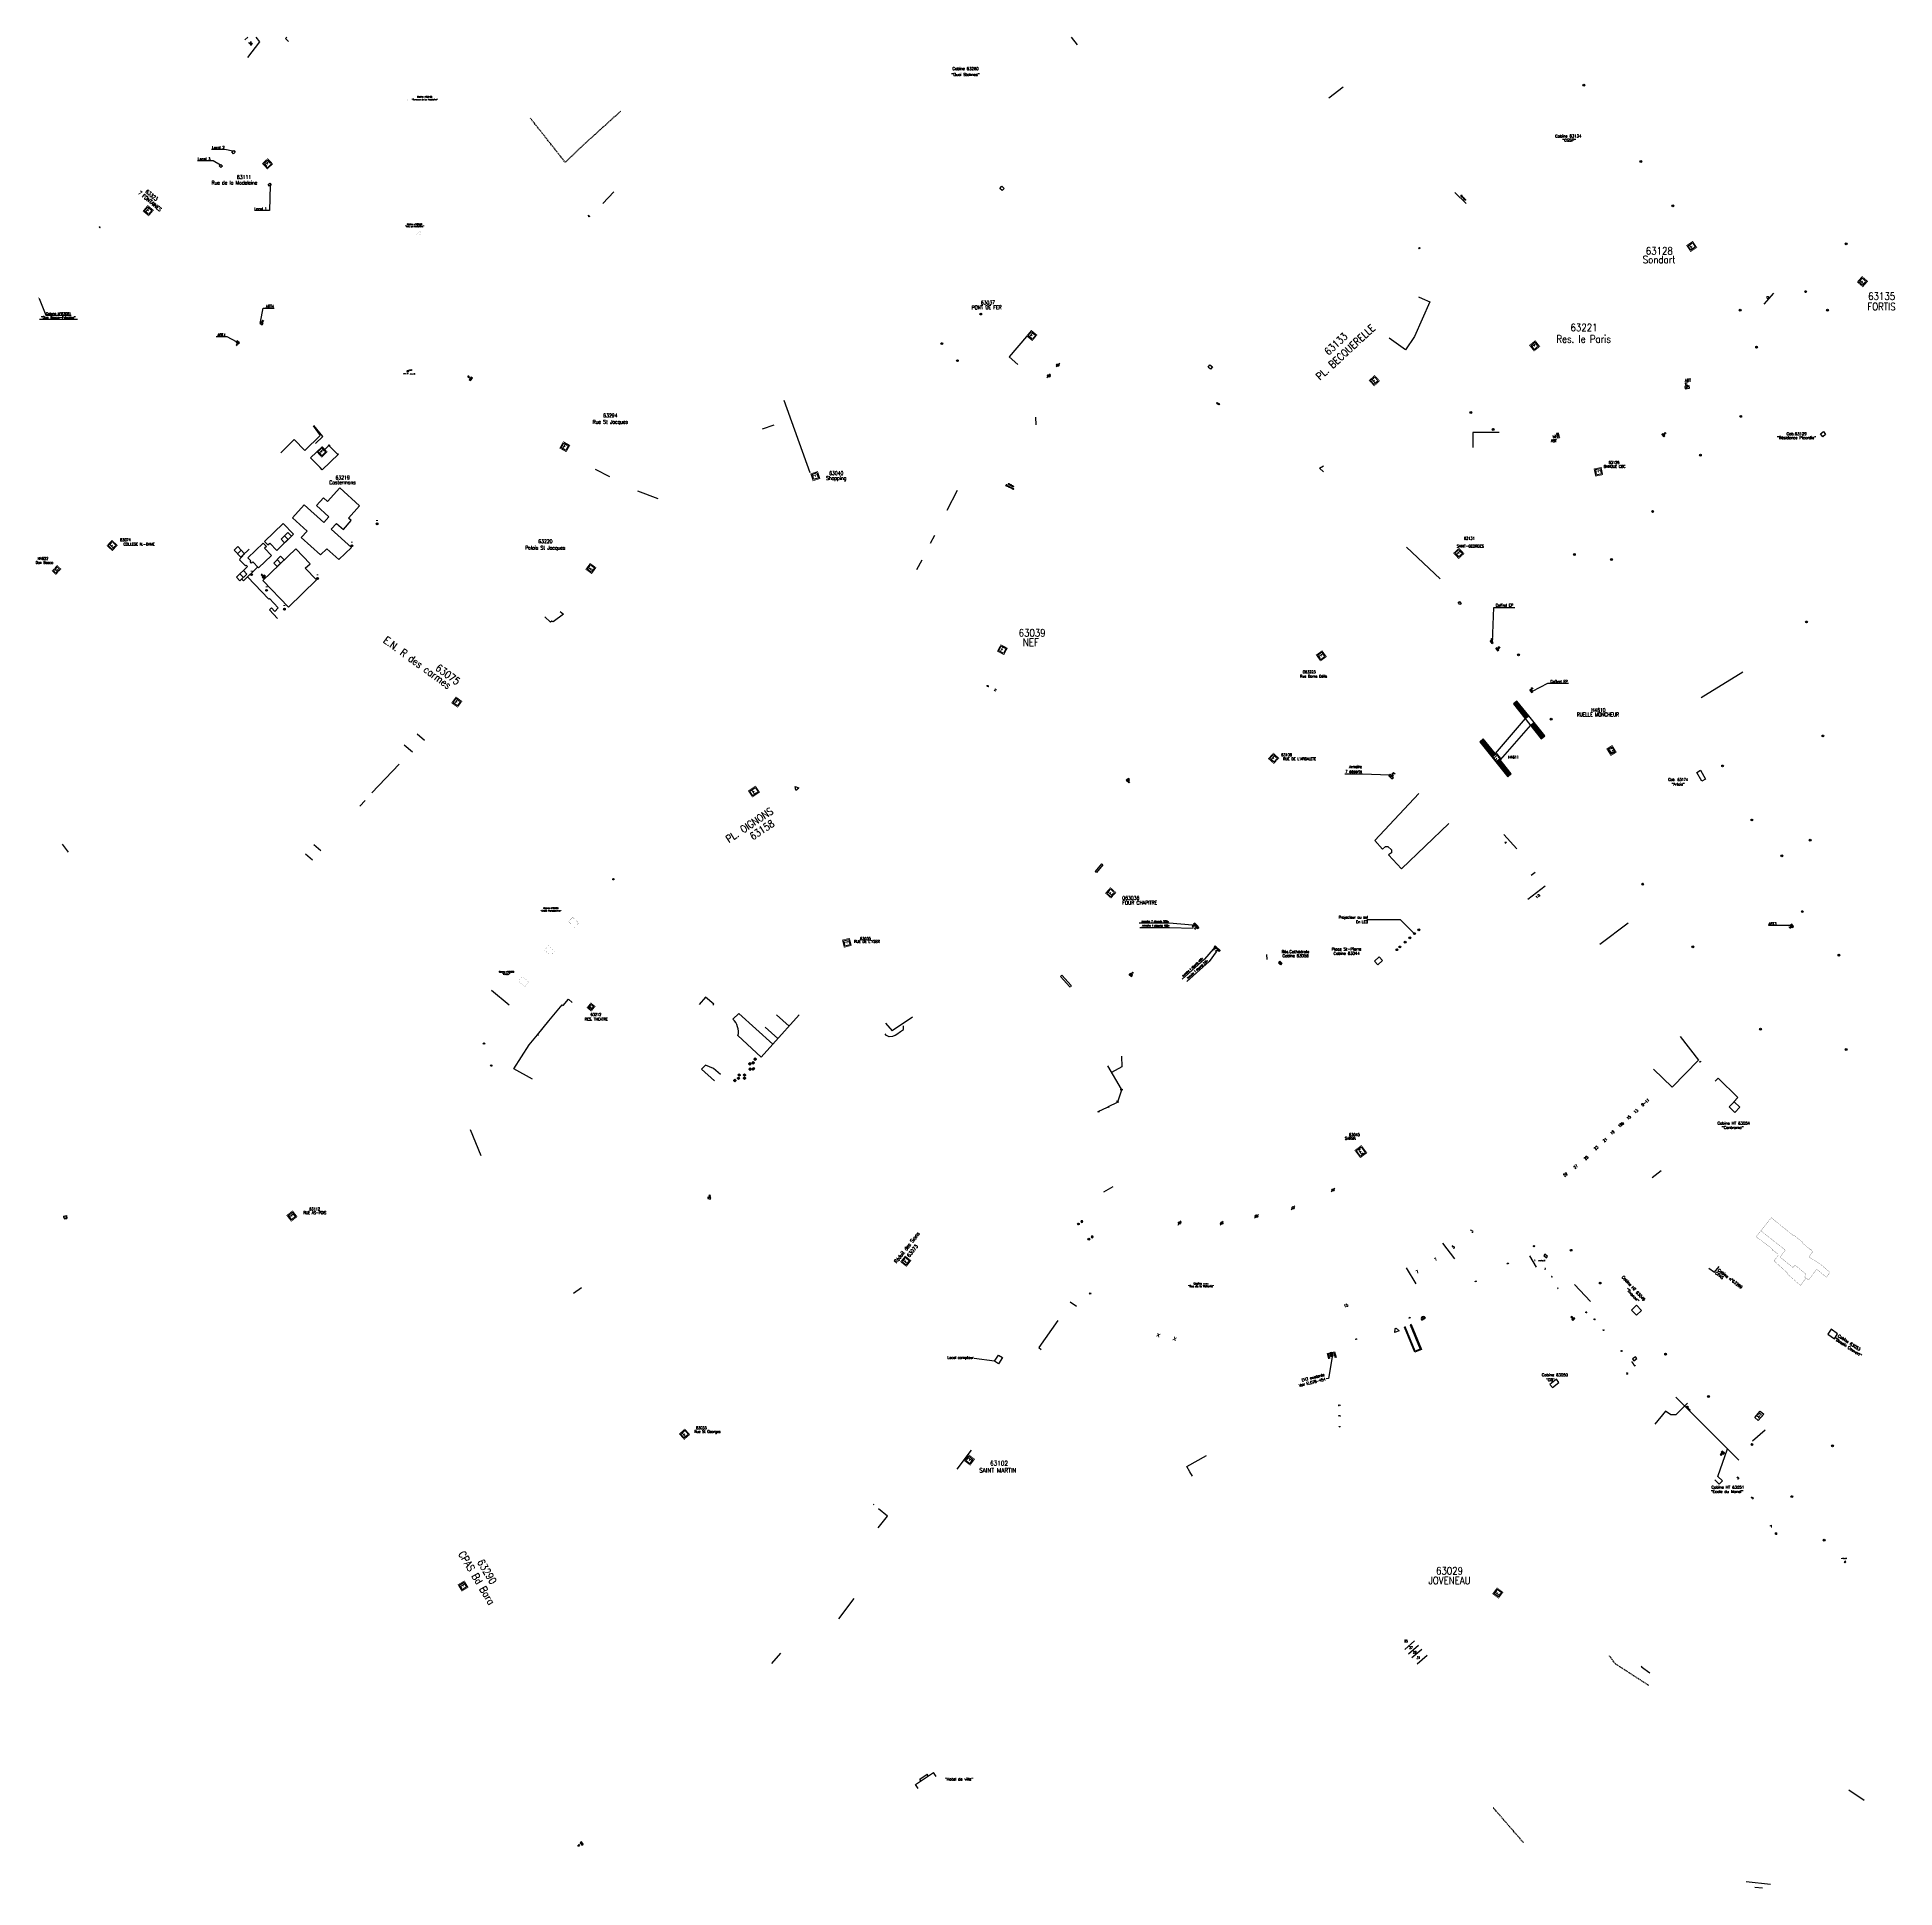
# Model space of a CAD drawing. Header units: millimetres. Extents: x 80014 to 81018, y 144000 to 145000.
import ezdxf
from ezdxf.enums import TextEntityAlignment as Align

# ---------------------------------------------------------------- set-up
doc = ezdxf.new("R2010")
doc.units = ezdxf.units.MM
for name, pattern in [('DASHED', [0.75, 0.5, -0.25]), ('E_ST_CU', [2000, 1000, 1000]), ('HIDDEN', [9.525, 6.35, -3.175])]:
    doc.linetypes.add(name, pattern=pattern)
doc.layers.get('0').update_dxf_attribs({"linetype": 'CONTINUOUS'})
for name, color, linetype in [('B_310', 7, 'CONTINUOUS'), ('BB01', 7, 'CONTINUOUS'), ('BB02', 7, 'HIDDEN'), ('BB06', 7, 'CONTINUOUS'), ('BB08', 7, 'CONTINUOUS'), ('BF05', 7, 'CONTINUOUS'), ('BG01', 7, 'CONTINUOUS'), ('BR01', 7, 'CONTINUOUS'), ('BR03', 7, 'CONTINUOUS'), ('BR06', 7, 'CONTINUOUS'), ('BR12', 7, 'CONTINUOUS'), ('BR15', 7, 'CONTINUOUS'), ('G_210', 7, 'CONTINUOUS'), ('M_100', 7, 'M_ST_6'), ('M_200', 7, 'CONTINUOUS'), ('O_200', 7, 'CONTINUOUS'), ('W0008', 7, 'CONTINUOUS'), ('W0100', 7, 'CONTINUOUS'), ('W0112', 1, 'DASHED'), ('W0115', 7, 'CONTINUOUS'), ('W0412', 7, 'CONTINUOUS'), ('w0420', 7, 'CONTINUOUS'), ('W0430', 7, 'CONTINUOUS'), ('W0432', 7, 'CONTINUOUS'), ('W0469', 7, 'CONTINUOUS'), ('W0471', 7, 'CONTINUOUS'), ('W0473', 7, 'CONTINUOUS'), ('W0492', 7, 'CONTINUOUS'), ('W0991', 7, 'CONTINUOUS')]:
    doc.layers.add(name, color=color, linetype=linetype)
doc.styles.add('B_ROMANS', font='ROMANS.shx', dxfattribs={"width": 0.75})
doc.styles.add('M_ROMANS', font='ROMANS.shx', dxfattribs={"width": 0.75})
doc.styles.get("Standard").update_dxf_attribs({"font": 'romans.shx', "width": 0.85})
doc.linetypes.add('M_ST_6', pattern='A,5,-0.3,["||",Standard,S=1,R=0,X=0.35,Y=-0.5],-1.6', length=6.9)
doc.dimstyles.get("Standard").update_dxf_attribs({"dimtxt": 1.5, "dimasz": 1.2, "dimexe": 0.625, "dimexo": 0.625, "dimgap": 0.25, "dimtad": 1, "dimdec": 1, "dimzin": 0, "dimdsep": 46, "dimtxsty": 'Standard', "dimcen": -0.5, "dimadec": 0, "dimazin": 0, "dimtfac": 1, "dimtdec": 1, "dimtmove": 0, "dimatfit": 3, "dimfxl": 0, "dimtolj": 1, "dimtzin": 0, "dimarcsym": 0})

# ---------------------------------------------------------------- blocks, each defined once
blk = doc.blocks.new('M_200_56')
at = {"color": 0, "linetype": 'Continuous', "const_width": 0.35, "flags": 128}
blk.add_lwpolyline([(2, 2), (2, -2), (-2, -2), (-2, 2)], close=True, dxfattribs=at)
at = {"color": 0, "linetype": 'Continuous'}
blk.add_lwpolyline([(-1.5, 1.5), (1.5, 1.5), (1.5, -1.5), (-1.5, -1.5)], close=True, dxfattribs=at)
at = {"color": 0, "linetype": 'Continuous', "width": 0.85}
blk.add_text('E', height=2.5, dxfattribs=at).set_placement((0, 0), align=Align.MIDDLE_CENTER)
for tag, p in [('NUM', (0, 15.1)), ('NOM', (0, 8.6))]:
    blk.add_attdef(tag, text='', height=4, dxfattribs=at).set_placement(p, align=Align.MIDDLE)
at = {"color": 0, "linetype": 'Continuous', "style": 'M_ROMANS', "width": 0.75, "flags": 3}
for tag, p in [('DEF_COUP', (-0.1, -7.5)), ('DEF_TYPE', (-0.1, -10)), ('DEF_LEG', (-0.1, -5))]:
    blk.add_attdef(tag, text='', height=1.2, dxfattribs=at).set_placement(p, align=Align.MIDDLE)
blk = doc.blocks.new('BR1501')
at = {"color": 0, "linetype": 'Continuous'}
blk.add_lwpolyline([(0.3, -0.2), (-0.3, -0.2), (-0.3, 0.1), (0.3, 0.1)], close=True, dxfattribs=at)
for points in [[(-0.1, 0.1), (-0.1, -0.2)], [(0.1, -0.2), (0.1, 0.1)]]:
    blk.add_lwpolyline(points, dxfattribs=at)
blk = doc.blocks.new('AVAL')
at = {"layer": 'BR15', "color": 253, "rotation": 29.2739344194283}
blk.add_blockref('BR1501', (80791.1, 144327.7), dxfattribs=at)
blk = doc.blocks.new('*X0')
at = {"color": 0}
for p, q in [((80685, 144499.5), (80685, 144500.4)), ((80685.6, 144498.9), (80685.6, 144500.3)), ((80686.3, 144499.4), (80686.3, 144499.7))]:
    blk.add_line(p, q, dxfattribs=at)
blk = doc.blocks.new('B_310_01')
at = {"color": 0, "linetype": 'Continuous', "flags": 128}
blk.add_lwpolyline([(-2.25, -1.25), (-2.25, 1.25), (2.25, 1.25), (2.25, -1.25)], close=True, dxfattribs=at)
at = {"color": 0, "linetype": 'Continuous', "style": 'M_ROMANS', "width": 0.75}
blk.add_text('3/3', height=1.2, dxfattribs=at).set_placement((0, 0), align=Align.MIDDLE)
at = {"color": 0, "linetype": 'Continuous', "style": 'M_ROMANS', "width": 0.75, "flags": 3}
for tag, p in [('DEF_COUP', (0, -7.5)), ('DEF_TYPE', (0, -10)), ('DEF_LEG', (0, -5))]:
    blk.add_attdef(tag, text='', height=1.2, dxfattribs=at).set_placement(p, align=Align.MIDDLE)
blk = doc.blocks.new('BR1209')
at = {"color": 0, "linetype": 'Continuous', "flags": 128}
for points in [[(-0.5, 0), (0.5, 0)], [(0, 0.5), (0, -0.5)]]:
    blk.add_lwpolyline(points, dxfattribs=at)
at = {"color": 0, "linetype": 'Continuous'}
blk.add_circle((0, 0), 0.5, dxfattribs=at)
at = {"color": 0, "linetype": 'Continuous', "style": 'B_ROMANS', "width": 0.75}
blk.add_attdef('NUM', text='', height=1.2, dxfattribs=at).set_placement((0, 2), align=Align.MIDDLE)
at = {"color": 0, "linetype": 'Continuous', "style": 'B_ROMANS', "width": 0.75, "flags": 3}
for tag, p in [('DEF_LEG', (0, -10)), ('DEF_COUP', (0, -12.5)), ('DEF_TYPE', (0, -15))]:
    blk.add_attdef(tag, text='', height=1.2, dxfattribs=at).set_placement(p, align=Align.MIDDLE)
blk = doc.blocks.new('BR0601')
at = {"color": 0, "linetype": 'Continuous'}
blk.add_circle((0, 0), 0.75, dxfattribs=at)
blk = doc.blocks.new('*U8')
at = {"layer": 'M_200', "color": 0, "linetype": 'Continuous', "const_width": 0.35, "flags": 128}
blk.add_lwpolyline([(3.3, 3), (3.3, 0), (0, 0), (0, 3)], close=True, dxfattribs=at)
at = {"layer": 'M_200', "color": 0, "linetype": 'Continuous'}
blk.add_lwpolyline([(0.5, 2.5), (2.8, 2.5), (2.8, 0.5), (0.5, 0.5)], close=True, dxfattribs=at)
at = {"layer": 'M_200', "insert": (1.6, 1.5), "char_height": 1.6, "width": 2.111, "attachment_point": 5}
blk.add_mtext('E', dxfattribs=at)
at = {"layer": 'M_200', "color": 0, "linetype": 'Continuous', "width": 0.85}
for tag, p in [('NUM', (2, 17.1)), ('NOM', (2, 10.6))]:
    blk.add_attdef(tag, text='', height=4, dxfattribs=at).set_placement(p, align=Align.MIDDLE)
at = {"layer": 'M_200', "color": 0, "linetype": 'Continuous', "style": 'M_ROMANS', "width": 0.75, "flags": 3}
for tag, p in [('DEF_COUP', (1.9, -5.5)), ('DEF_TYPE', (1.9, -8)), ('DEF_LEG', (1.9, -3))]:
    blk.add_attdef(tag, text='', height=1.2, dxfattribs=at).set_placement(p, align=Align.MIDDLE)
blk = doc.blocks.new('*U10')
at = {"layer": 'G_210', "color": 0, "linetype": 'Continuous', "const_width": 0.35, "flags": 128}
blk.add_lwpolyline([(4, 2.8), (4, 0), (0, 0), (0, 2.8)], close=True, dxfattribs=at)
at = {"layer": 'G_210', "color": 0, "linetype": 'Continuous'}
blk.add_lwpolyline([(0.5, 2.3), (3.5, 2.3), (3.5, 0.5), (0.5, 0.5)], close=True, dxfattribs=at)
at = {"layer": 'G_210', "insert": (2, 1.4), "char_height": 1.5, "width": 2.394, "attachment_point": 5}
blk.add_mtext('G', dxfattribs=at)
at = {"layer": 'G_210', "color": 0, "linetype": 'Continuous', "width": 0.75}
for tag, height, p in [('NUM', 4, (2, 16)), ('NOM', 4, (2, 11)), ('BCL', 3, (2, 7))]:
    blk.add_attdef(tag, text='', height=height, dxfattribs=at).set_placement(p, align=Align.MIDDLE)
at = {"layer": 'G_210', "color": 0, "linetype": 'Continuous', "width": 0.75, "flags": 3}
for tag, p in [('DEF_COUP', (2.1, -5.6)), ('DEF_TYPE', (2.1, -8.1)), ('DEF_LEG', (2.1, -3.1))]:
    blk.add_attdef(tag, text='', height=1.2, dxfattribs=at).set_placement(p, align=Align.MIDDLE)
blk = doc.blocks.new('M_200_59')
at = {"layer": 'M_200', "color": 0, "linetype": 'Continuous', "const_width": 0.35, "flags": 128}
blk.add_lwpolyline([(4, 4), (4, 0), (0, 0), (0, 4)], close=True, dxfattribs=at)
at = {"layer": 'M_200', "color": 0, "linetype": 'Continuous'}
blk.add_lwpolyline([(0.5, 3.5), (3.5, 3.5), (3.5, 0.5), (0.5, 0.5)], close=True, dxfattribs=at)
at = {"layer": 'M_200', "insert": (2, 2), "char_height": 2.5, "width": 4, "attachment_point": 5}
blk.add_mtext('E', dxfattribs=at)
at = {"layer": 'M_200', "color": 0, "linetype": 'Continuous', "width": 0.85}
for tag, p in [('NUM', (2, 17.1)), ('NOM', (2, 10.6))]:
    blk.add_attdef(tag, text='', height=4, dxfattribs=at).set_placement(p, align=Align.MIDDLE)
at = {"layer": 'M_200', "color": 0, "linetype": 'Continuous', "style": 'M_ROMANS', "width": 0.75, "flags": 3}
for tag, p in [('DEF_COUP', (1.9, -5.5)), ('DEF_TYPE', (1.9, -8)), ('DEF_LEG', (1.9, -3))]:
    blk.add_attdef(tag, text='', height=1.2, dxfattribs=at).set_placement(p, align=Align.MIDDLE)
blk = doc.blocks.new('*U12')
at = {"layer": 'M_200', "color": 0, "linetype": 'Continuous', "const_width": 0.35, "flags": 128}
blk.add_lwpolyline([(4.7, 4), (4.7, 0), (0, 0), (0, 4)], close=True, dxfattribs=at)
at = {"layer": 'M_200', "color": 0, "linetype": 'Continuous'}
blk.add_lwpolyline([(0.5, 3.5), (4.2, 3.5), (4.2, 0.5), (0.5, 0.5)], close=True, dxfattribs=at)
at = {"layer": 'M_200', "insert": (2.3, 2), "char_height": 2.5, "width": 4.674, "attachment_point": 5}
blk.add_mtext('E', dxfattribs=at)
at = {"layer": 'M_200', "color": 0, "linetype": 'Continuous', "width": 0.85}
for tag, p in [('NUM', (2, 17.1)), ('NOM', (2, 10.6))]:
    blk.add_attdef(tag, text='', height=4, dxfattribs=at).set_placement(p, align=Align.MIDDLE)
at = {"layer": 'M_200', "color": 0, "linetype": 'Continuous', "style": 'M_ROMANS', "width": 0.75, "flags": 3}
for tag, p in [('DEF_COUP', (1.9, -5.5)), ('DEF_TYPE', (1.9, -8)), ('DEF_LEG', (1.9, -3))]:
    blk.add_attdef(tag, text='', height=1.2, dxfattribs=at).set_placement(p, align=Align.MIDDLE)
blk = doc.blocks.new('BR1201')
at = {"color": 0, "linetype": 'Continuous'}
for p, q in [((-1, -0.6), (0, 1.2)), ((0, 1.2), (1, -0.6)), ((-1, -0.6), (1, -0.6))]:
    blk.add_line(p, q, dxfattribs=at)
blk = doc.blocks.new('T430')
at = {"flags": 128}
for points in [[(0.8, 0.8), (-0.8, 0.8)], [(-0.8, 0.8), (-0.8, 0)], [(0.8, 0.8), (-0.8, 0)], [(-0.8, 0), (0.8, 0)], [(-0.4, 2.1), (0.4, 2.1)], [(-0.4, 2.1), (-0.4, 1.3)], [(-0.4, 1.7), (0, 1.7)], [(-0.4, 1.3), (0.4, 1.3)], [(0.8, 0), (0.8, 0.8)]]:
    blk.add_lwpolyline(points, dxfattribs=at)
blk = doc.blocks.new('*U14')
at = {"flags": 128}
for points in [[(0.8, 0.8), (-0.8, 0.8)], [(-0.8, 0.8), (-0.8, 0)], [(0.8, 0.8), (-0.8, 0)], [(-0.8, 0), (0.8, 0)], [(-0.2, 2.4), (0.6, 2.4)], [(-0.2, 2.4), (-0.2, 1.6)], [(-0.2, 2), (0.2, 2)], [(-0.2, 1.6), (0.6, 1.6)], [(0.8, 0), (0.8, 0.8)]]:
    blk.add_lwpolyline(points, dxfattribs=at)
blk = doc.blocks.new('*U15')
at = {"flags": 128}
for points in [[(0.8, 0.8), (-0.8, 0.8)], [(-0.8, 0.8), (-0.8, 0)], [(0.8, 0.8), (-0.8, 0)], [(-0.8, 0), (0.8, 0)], [(0.8, 0), (0.8, 0.8)], [(-0.5, -0.3), (0.3, -0.3)], [(-0.5, -0.3), (-0.5, -1.1)], [(-0.5, -0.7), (-0.1, -0.7)], [(-0.5, -1.1), (0.3, -1.1)]]:
    blk.add_lwpolyline(points, dxfattribs=at)
blk = doc.blocks.new('T473')
for p, q in [((-0.166667, 0.166667), (0.166667, -0.166667)), ((-0.166667, -0.166667), (0.166667, 0.166667)), ((0.500001, 0.500001), (1.000002, 1.000002)), ((-1.000002, -1.000002), (-0.500001, -0.500001))]:
    blk.add_line(p, q)
blk.add_ellipse((0, 0), major_axis=(0.471405, 0.471405), ratio=1, start_param=5.4977871438, end_param=11.780972451)
blk = doc.blocks.new('*U17')
at = {"layer": 'G_210', "color": 0, "linetype": 'Continuous', "const_width": 0.35, "flags": 128}
blk.add_lwpolyline([(4.3, 3.4), (4.3, 0), (0, 0), (0, 3.4)], close=True, dxfattribs=at)
at = {"layer": 'G_210', "color": 0, "linetype": 'Continuous'}
blk.add_lwpolyline([(0.5, 2.9), (3.8, 2.9), (3.8, 0.5), (0.5, 0.5)], close=True, dxfattribs=at)
at = {"layer": 'G_210', "insert": (2.1, 1.7), "char_height": 2.5, "width": 4.286, "attachment_point": 5}
blk.add_mtext('G', dxfattribs=at)
at = {"layer": 'G_210', "color": 0, "linetype": 'Continuous', "width": 0.75}
for tag, height, p in [('NUM', 4, (2, 16)), ('NOM', 4, (2, 11)), ('BCL', 3, (2, 7))]:
    blk.add_attdef(tag, text='', height=height, dxfattribs=at).set_placement(p, align=Align.MIDDLE)
at = {"layer": 'G_210', "color": 0, "linetype": 'Continuous', "width": 0.75, "flags": 3}
for tag, p in [('DEF_COUP', (2.1, -5.6)), ('DEF_TYPE', (2.1, -8.1)), ('DEF_LEG', (2.1, -3.1))]:
    blk.add_attdef(tag, text='', height=1.2, dxfattribs=at).set_placement(p, align=Align.MIDDLE)
blk = doc.blocks.new('*U18')
at = {"flags": 128}
for points in [[(0.8, 0.8), (-0.8, 0.8)], [(-0.8, 0.8), (-0.8, 0)], [(0.8, 0.8), (-0.8, 0)], [(-0.8, 0), (0.8, 0)], [(0.4, 2.1), (-0.4, 2.1)], [(0.4, 1.3), (-0.4, 1.3)], [(0.4, 1.7), (0, 1.7)], [(0.4, 1.3), (0.4, 2.1)], [(0.8, 0), (0.8, 0.8)]]:
    blk.add_lwpolyline(points, dxfattribs=at)
blk = doc.blocks.new('*U19')
at = {"flags": 128}
for points in [[(0.8, 0.8), (-0.8, 0.8)], [(-0.8, 0.8), (-0.8, 0)], [(0.8, 0.8), (-0.8, 0)], [(-0.8, 0), (0.8, 0)], [(0.9, 2), (0.1, 2)], [(0.9, 1.2), (0.1, 1.2)], [(0.9, 1.6), (0.5, 1.6)], [(0.8, 0), (0.8, 0.8)], [(0.9, 1.2), (0.9, 2)]]:
    blk.add_lwpolyline(points, dxfattribs=at)
blk = doc.blocks.new('T469')
at = {"color": 0, "linetype": 'Continuous', "flags": 128}
for points in [[(-0.4, 0.4), (0.4, -0.4)], [(-0.4, -0.4), (0.4, 0.4)]]:
    blk.add_lwpolyline(points, dxfattribs=at)
at = {"color": 0, "linetype": 'Continuous'}
blk.add_circle((0, 0), 0.5, dxfattribs=at)
blk = doc.blocks.new('T471')
for p, q in [((-0.333334, 0.333334), (-0.333334, -0.333334)), ((-0.333334, 0.333334), (0.333334, 0.333334)), ((-0.333334, 0), (0, 0)), ((0.500001, 0.500001), (1.000002, 1.000002)), ((-0.500001, -0.500001), (-1.000002, -1.000002)), ((-0.333334, -0.333334), (0.333334, -0.333334))]:
    blk.add_line(p, q)
blk.add_ellipse((0, 0), major_axis=(0.471405, 0.471405), ratio=1, start_param=5.4977871438, end_param=11.780972451)
blk = doc.blocks.new('T492')
for p, q in [((0, 0), (0, 1)), ((0, 1), (1, 1)), ((1, 1), (1, 0)), ((1, 0), (0, 0))]:
    blk.add_line(p, q)
at = {"flags": 128}
for points in [[(0.9, 0.1), (0.1, 0.9)], [(0.1, 0.1), (0.9, 0.9)]]:
    blk.add_lwpolyline(points, dxfattribs=at)
blk.add_ellipse((0.5, 0.5), major_axis=(-0.354, 0.354), ratio=1, start_param=3.926991, end_param=10.210176)
blk = doc.blocks.new('T420')
for p, q in [((0.7, 0.7), (-0.8, 0.7)), ((-0.8, 0.7), (-0.8, -0.8)), ((0.7, 0.7), (0.7, -0.8)), ((0.7, -0.8), (-0.8, -0.8))]:
    blk.add_line(p, q)
blk.add_ellipse((0, 0), major_axis=(-0.53, 0.53), ratio=1, start_param=3.926991, end_param=10.210176)
blk = doc.blocks.new('*U24')
at = {"flags": 128}
for points in [[(-1, 1.8), (-0.2, 1.8)], [(-1, 1.8), (-1, 1)], [(-1, 1.4), (-0.6, 1.4)], [(-1, 1), (-0.2, 1)], [(0.8, 0.8), (-0.8, 0.8)], [(-0.8, 0.8), (-0.8, 0)], [(0.8, 0.8), (-0.8, 0)], [(-0.8, 0), (0.8, 0)], [(0.8, 0), (0.8, 0.8)]]:
    blk.add_lwpolyline(points, dxfattribs=at)
blk = doc.blocks.new('*U25')
at = {"flags": 128}
for points in [[(-1.3, 1.8), (-0.5, 1.8)], [(-1.3, 1.8), (-1.3, 1)], [(-1.3, 1.4), (-0.9, 1.4)], [(-1.3, 1), (-0.5, 1)], [(0.8, 0.8), (-0.8, 0.8)], [(-0.8, 0.8), (-0.8, 0)], [(0.8, 0.8), (-0.8, 0)], [(-0.8, 0), (0.8, 0)], [(0.8, 0), (0.8, 0.8)]]:
    blk.add_lwpolyline(points, dxfattribs=at)
blk = doc.blocks.new('*U26')
at = {"layer": 'M_200', "color": 0, "linetype": 'Continuous', "const_width": 0.35, "flags": 128}
blk.add_lwpolyline([(4.4, 5), (4.4, 0), (0, 0), (0, 5)], close=True, dxfattribs=at)
at = {"layer": 'M_200', "color": 0, "linetype": 'Continuous'}
blk.add_lwpolyline([(0.5, 4.5), (3.9, 4.5), (3.9, 0.5), (0.5, 0.5)], close=True, dxfattribs=at)
at = {"layer": 'M_200', "insert": (2.2, 2.5), "char_height": 2.5, "width": 4.442, "attachment_point": 5}
blk.add_mtext('E', dxfattribs=at)
at = {"layer": 'M_200', "color": 0, "linetype": 'Continuous', "width": 0.85}
for tag, p in [('NUM', (2, 17.1)), ('NOM', (2, 10.6))]:
    blk.add_attdef(tag, text='', height=4, dxfattribs=at).set_placement(p, align=Align.MIDDLE)
at = {"layer": 'M_200', "color": 0, "linetype": 'Continuous', "style": 'M_ROMANS', "width": 0.75, "flags": 3}
for tag, p in [('DEF_COUP', (1.9, -5.5)), ('DEF_TYPE', (1.9, -8)), ('DEF_LEG', (1.9, -3))]:
    blk.add_attdef(tag, text='', height=1.2, dxfattribs=at).set_placement(p, align=Align.MIDDLE)
blk = doc.blocks.new('*U27')
at = {"flags": 128}
for points in [[(0.8, 0.8), (-0.8, 0.8)], [(-0.8, 0.8), (-0.8, 0)], [(0.8, 0.8), (-0.8, 0)], [(-0.8, 0), (0.8, 0)], [(0.8, 0), (0.8, 0.8)], [(0.1, -0.4), (0.9, -0.4)], [(0.1, -0.4), (0.1, -1.2)], [(0.1, -0.8), (0.5, -0.8)], [(0.1, -1.2), (0.9, -1.2)]]:
    blk.add_lwpolyline(points, dxfattribs=at)
blk = doc.blocks.new('*U28')
at = {"flags": 128}
for points in [[(0.8, 0.8), (-0.8, 0.8)], [(-0.8, 0.8), (-0.8, 0)], [(0.8, 0.8), (-0.8, 0)], [(-0.8, 0), (0.8, 0)], [(-0.3, 2.6), (0.5, 2.6)], [(-0.3, 2.6), (-0.3, 1.8)], [(-0.3, 2.2), (0.1, 2.2)], [(-0.3, 1.8), (0.5, 1.8)], [(0.8, 0), (0.8, 0.8)]]:
    blk.add_lwpolyline(points, dxfattribs=at)
blk = doc.blocks.new('*U31')
at = {"layer": 'G_210', "color": 0, "linetype": 'Continuous', "const_width": 0.35, "flags": 128}
blk.add_lwpolyline([(3.5, 4.3), (3.5, 0), (0, 0), (0, 4.3)], close=True, dxfattribs=at)
at = {"layer": 'G_210', "color": 0, "linetype": 'Continuous'}
blk.add_lwpolyline([(0.5, 3.8), (3, 3.8), (3, 0.5), (0.5, 0.5)], close=True, dxfattribs=at)
at = {"layer": 'G_210', "insert": (1.7, 2.2), "char_height": 2.5, "width": 3.457, "attachment_point": 5}
blk.add_mtext('G', dxfattribs=at)
at = {"layer": 'G_210', "color": 0, "linetype": 'Continuous', "width": 0.75}
for tag, height, p in [('NUM', 4, (2, 16)), ('NOM', 4, (2, 11)), ('BCL', 3, (2, 7))]:
    blk.add_attdef(tag, text='', height=height, dxfattribs=at).set_placement(p, align=Align.MIDDLE)
at = {"layer": 'G_210', "color": 0, "linetype": 'Continuous', "width": 0.75, "flags": 3}
for tag, p in [('DEF_COUP', (2.1, -5.6)), ('DEF_TYPE', (2.1, -8.1)), ('DEF_LEG', (2.1, -3.1))]:
    blk.add_attdef(tag, text='', height=1.2, dxfattribs=at).set_placement(p, align=Align.MIDDLE)
blk = doc.blocks.new('T412')
for p, q in [((-0.3, 1.2), (0.3, 1.2)), ((-0.3, 1.2), (-0.3, 0.6)), ((-0.3, 0.6), (0.3, 0.6)), ((-0.3, 0.3), (0.3, 0.3)), ((-0.3, -0.3), (-0.3, 0.3)), ((0, 0.9), (0.3, 0.9)), ((0.3, 0.9), (0.3, 0.6)), ((0.3, 0.3), (0.3, -0.3)), ((0.3, -0.3), (-0.3, -0.3))]:
    blk.add_line(p, q)
blk.add_ellipse((0, 0), major_axis=(0.212, 0.212), ratio=1, start_param=5.497787, end_param=11.780972)
blk = doc.blocks.new('T432')
at = {"flags": 128}
for points in [[(0.8, 0.8), (-0.8, 0.8)], [(-0.8, 0.8), (-0.8, 0)], [(0.8, 0.8), (-0.8, 0)], [(-0.8, 0), (0.8, 0)], [(-0.4, 2.1), (0.4, 2.1)], [(-0.4, 2.1), (-0.4, 1.3)], [(-0.4, 1.3), (0.4, 1.3)], [(0, 1.7), (0.4, 1.7)], [(0.4, 1.3), (0.4, 1.7)], [(0.8, 0), (0.8, 0.8)]]:
    blk.add_lwpolyline(points, dxfattribs=at)
blk = doc.blocks.new('O_200_01')
at = {"color": 0, "linetype": 'Continuous', "flags": 128}
blk.add_lwpolyline([(-1.5, 0.8), (1.5, 0.8), (1.5, -0.8), (-1.5, -0.8), (-1.5, 0.8)], dxfattribs=at)
at = {"color": 0, "linetype": 'Continuous', "width": 0.75, "flags": 3}
for tag, p in [('DEF_COUP', (0, -5.1)), ('DEF_TYPE', (0, -7.6)), ('DEF_LEG', (0, -2.6))]:
    blk.add_attdef(tag, text='', height=1.2, dxfattribs=at).set_placement(p, align=Align.MIDDLE)

msp = doc.modelspace()

# ---------------------------------------------------------------- linework, layer by layer
at = {"color": 7}
for p, q in [((80588.8, 144553.4), (80585.4, 144549.2)), ((80585.4, 144549.2), (80585.8, 144548.9)), ((80586.2, 144548.6), (80585.8, 144548.9)), ((80589.6, 144552.8), (80586.2, 144548.6)), ((80588.8, 144553.4), (80589.2, 144553.1)), ((80589.6, 144552.8), (80589.2, 144553.1))]:
    msp.add_line(p, q, dxfattribs=at)
at = {"color": 7, "linetype": 'CONTINUOUS'}
for p, q in [((80566.7, 144492.4), (80567.1, 144492.8)), ((80566.7, 144492.4), (80571.7, 144486.8)), ((80567.4, 144493.1), (80567.1, 144492.8)), ((80567.4, 144493.1), (80572.5, 144487.5)), ((80571.7, 144486.8), (80572.1, 144487.1)), ((80572.5, 144487.5), (80572.1, 144487.1))]:
    msp.add_line(p, q, dxfattribs=at)
at = {"color": 252, "flags": 128}
for points in [[(80125.9, 144998.5), (80127.5, 145000)], [(80127.4, 144989), (80133.9, 144997.4), (80131.9, 145000)], [(80813.4, 144641.3), (80811.5, 144639.8), (80826.6, 144620.9), (80826.6, 144620.9), (80828.5, 144622.5), (80828.5, 144622.5), (80828.5, 144622.5), (80822.7, 144629.7), (80819.8, 144633.3), (80813.4, 144641.3), (80813.4, 144641.3)], [(80811.8, 144639.4), (80813.7, 144640.9)], [(80812.1, 144639), (80814, 144640.6)], [(80812.4, 144638.7), (80814.3, 144640.2)], [(80812.7, 144638.3), (80814.6, 144639.8)], [(80813, 144637.9), (80814.9, 144639.5)], [(80813.2, 144637.6), (80815.2, 144639.1)], [(80813.5, 144637.2), (80815.5, 144638.8)], [(80813.8, 144636.8), (80815.8, 144638.4)], [(80814.1, 144636.5), (80816.1, 144638)], [(80814.4, 144636.1), (80816.3, 144637.7)], [(80814.7, 144635.8), (80816.6, 144637.3)], [(80815, 144635.4), (80816.9, 144637)], [(80815.3, 144635), (80817.2, 144636.6)], [(80815.6, 144634.7), (80817.5, 144636.2)], [(80815.9, 144634.3), (80817.8, 144635.9)], [(80816.2, 144634), (80818.1, 144635.5)], [(80816.4, 144633.6), (80818.4, 144635.1)], [(80816.7, 144633.2), (80818.7, 144634.8)], [(80817, 144632.9), (80819, 144634.4)], [(80817.9, 144631.8), (80801.6, 144612.9)], [(80820.8, 144628.2), (80804.3, 144609.5)], [(80817.3, 144632.5), (80819.2, 144634.1)], [(80817.6, 144632.1), (80819.5, 144633.7)], [(80817.9, 144631.8), (80819.8, 144633.3)], [(80820.8, 144628.2), (80822.7, 144629.7)], [(80821.1, 144627.8), (80823, 144629.4)], [(80821.4, 144627.5), (80823.3, 144629)], [(80821.7, 144627.1), (80823.6, 144628.7)], [(80821.9, 144626.7), (80823.9, 144628.3)], [(80822.2, 144626.4), (80824.2, 144627.9)], [(80822.5, 144626), (80824.5, 144627.6)], [(80822.8, 144625.7), (80824.7, 144627.2)], [(80823.1, 144625.3), (80825, 144626.8)], [(80823.4, 144624.9), (80825.3, 144626.5)], [(80823.7, 144624.6), (80825.6, 144626.1)], [(80824, 144624.2), (80825.9, 144625.8)], [(80824.3, 144623.8), (80826.2, 144625.4)], [(80824.6, 144623.5), (80826.5, 144625)], [(80824.8, 144623.1), (80826.8, 144624.7)], [(80825.1, 144622.8), (80827.1, 144624.3)], [(80795.2, 144620.8), (80793.3, 144619.3), (80808.5, 144600.4), (80810.4, 144601.9), (80810.4, 144601.9), (80804.3, 144609.5)], [(80793.6, 144618.9), (80795.5, 144620.5)], [(80793.8, 144618.6), (80795.8, 144620.1)], [(80794.1, 144618.2), (80796.1, 144619.7)], [(80794.4, 144617.8), (80796.4, 144619.4)], [(80794.7, 144617.5), (80796.7, 144619)], [(80795, 144617.1), (80796.9, 144618.7)], [(80801.6, 144612.9), (80795.2, 144620.8), (80795.2, 144620.8)], [(80795.3, 144616.7), (80797.2, 144618.3)], [(80795.6, 144616.4), (80797.5, 144617.9)], [(80795.9, 144616), (80797.8, 144617.6)], [(80796.2, 144615.7), (80798.1, 144617.2)], [(80796.5, 144615.3), (80798.4, 144616.8)], [(80796.8, 144614.9), (80798.7, 144616.5)], [(80797, 144614.6), (80799, 144616.1)], [(80797.3, 144614.2), (80799.3, 144615.8)], [(80797.6, 144613.8), (80799.6, 144615.4)], [(80797.9, 144613.5), (80799.9, 144615)], [(80798.2, 144613.1), (80800.1, 144614.7)], [(80798.5, 144612.8), (80800.4, 144614.3)], [(80825.4, 144622.4), (80827.4, 144623.9)], [(80825.7, 144622), (80827.7, 144623.6)], [(80826, 144621.7), (80827.9, 144623.2)], [(80826.3, 144621.3), (80828.2, 144622.9)], [(80798.8, 144612.4), (80800.7, 144614)], [(80799.1, 144612), (80801, 144613.6)], [(80799.4, 144611.7), (80801.3, 144613.2)], [(80799.7, 144611.3), (80801.6, 144612.9)], [(80802.3, 144608), (80804.3, 144609.5)], [(80802.6, 144607.6), (80804.6, 144609.2)], [(80802.9, 144607.3), (80804.9, 144608.8)], [(80803.2, 144606.9), (80805.1, 144608.4)], [(80803.5, 144606.5), (80805.4, 144608.1)], [(80803.8, 144606.2), (80805.7, 144607.7)], [(80804.1, 144605.8), (80806, 144607.4)], [(80804.4, 144605.4), (80806.3, 144607)], [(80804.7, 144605.1), (80806.6, 144606.6)], [(80805, 144604.7), (80806.9, 144606.3)], [(80805.2, 144604.4), (80807.2, 144605.9)], [(80805.5, 144604), (80807.5, 144605.5)], [(80805.8, 144603.6), (80807.8, 144605.2)], [(80806.1, 144603.3), (80808.1, 144604.8)], [(80806.4, 144602.9), (80808.3, 144604.5)], [(80806.7, 144602.5), (80808.6, 144604.1)], [(80807, 144602.2), (80808.9, 144603.7)], [(80807.3, 144601.8), (80809.2, 144603.4)], [(80807.6, 144601.5), (80809.5, 144603)], [(80807.9, 144601.1), (80809.8, 144602.7)], [(80808.2, 144600.7), (80810.1, 144602.3)], [(80531.1, 144284.6), (80533.3, 144287.9), (80535.3, 144286.5), (80533.2, 144283.2), (80531.1, 144284.6)]]:
    msp.add_lwpolyline(points, dxfattribs=at)
at = {"layer": 'BB01', "color": 252}
for p, q in [((80779.8, 144916), (80786, 144910.2)), ((80947, 144855.7), (80952.3, 144861.7)), ((80431.5, 144764.6), (80417.4, 144803.7)), ((80166.5, 144784.8), (80158.3, 144776.7)), ((80162.8, 144789.9), (80166.5, 144784.8)), ((80152.5, 144782.6), (80145.3, 144775.4)), ((80152.5, 144782.6), (80158.3, 144776.7)), ((80315.2, 144766.6), (80322.9, 144762.6)), ((80349.3, 144750.5), (80338.3, 144754.6)), ((80147.3, 144730.5), (80149.2, 144728.6)), ((80121.8, 144720.9), (80123.8, 144722.8)), ((80143.4, 144717.7), (80145.2, 144715.7)), ((80125.1, 144708.1), (80123.2, 144710.1)), ((80813.3, 144561.4), (80806.3, 144569.1)), ((80821.2, 144547.2), (80823.3, 144548.9)), ((80819.4, 144534.2), (80828.7, 144541.5)), ((80678.5, 144501.7), (80678.3, 144504.4)), ((80284.5, 144460.6), (80284.1, 144460.9)), ((80820.3, 144341.5), (80823.9, 144335.4)), ((80877.5, 144287), (80875.9, 144285.9)), ((80510.9, 144226.3), (80518.7, 144236.5)), ((80468.2, 144194.6), (80473.3, 144200.8))]:
    msp.add_line(p, q, dxfattribs=at)
at = {"layer": 'BB01', "color": 8, "linetype": 'Continuous'}
for p, q in [((80168, 144784.2), (80163.2, 144790.2)), ((80164.1, 144780.5), (80168, 144784.2))]:
    msp.add_line(p, q, dxfattribs=at)
at = {"layer": 'BB01'}
for p, q in [((80685.2, 144500.7), (80684.6, 144499.9)), ((80684.6, 144499.9), (80685.7, 144498.8)), ((80685.2, 144500.7), (80686.4, 144499.6)), ((80686.4, 144499.6), (80685.7, 144498.8)), ((80917.2, 144334.9), (80920.2, 144332.6)), ((80920.2, 144332.6), (80922.7, 144335.7)), ((80920.4, 144220.4), (80922.7, 144218.1)), ((80924.5, 144219.9), (80922.1, 144222.3)), ((80922.7, 144218.1), (80924.5, 144219.9))]:
    msp.add_line(p, q, dxfattribs=at)
at = {"layer": 'BB01', "color": 252, "linetype": 'E_ST_CU'}
for p, q in [((80779.9, 144339.9), (80773.3, 144348.4)), ((80758.9, 144326.4), (80753.8, 144335.1))]:
    msp.add_line(p, q, dxfattribs=at)
at = {"layer": 'BB01', "flags": 128}
for points, const_width in [([(80211.3, 144966.3), (80212.8, 144964.8), (80214, 144965.9), (80212.5, 144967.5)], 0.03), ([(80306.3, 144521.4), (80304.1, 144519), (80300.8, 144522.1), (80303, 144524.4)], 0.05), ([(80279.3, 144489.5), (80277.2, 144487), (80273.7, 144489.9), (80275.8, 144492.4)], 0.05)]:
    msp.add_lwpolyline(points, close=True, dxfattribs=dict(at, const_width=const_width))
at = {"layer": 'BB01', "color": 252, "flags": 128}
for points in [[(80118.9, 144938), (80119.9, 144938.7), (80120.6, 144937.8), (80119.7, 144937), (80118.9, 144938)], [(80112, 144930.4), (80112.9, 144931.2), (80113.7, 144930.3), (80112.8, 144929.5), (80112, 144930.4)], [(80138.4, 144920.3), (80139.3, 144921.1), (80140.1, 144920.2), (80139.2, 144919.4), (80138.4, 144920.3)], [(80548.4, 144838.2), (80539, 144827.2), (80543.7, 144823.2)], [(80553.3, 144794.7), (80553.4, 144790.5)], [(80171.7, 144779.4), (80171.4, 144779.1), (80175, 144775.5), (80175.5, 144775.1), (80175.9, 144774.6), (80176.2, 144774.8), (80176.4, 144774.6), (80167.7, 144766.3), (80166.6, 144767.4), (80161.4, 144772.7), (80167.6, 144778.7), (80169, 144777.2), (80171.2, 144779.4), (80171, 144779.6), (80171.3, 144779.9), (80171.5, 144779.6)], [(80128.2, 144723.4), (80124.5, 144719.9), (80124.7, 144719.7), (80123.2, 144718.1), (80123.4, 144717.9), (80123, 144717.6), (80126.2, 144714.3), (80126.6, 144714.7), (80127.3, 144714), (80121.4, 144708.3)], [(80121.4, 144708.3), (80123.2, 144706.3), (80127, 144709.9), (80125.1, 144711.9)], [(80132.8, 144713.8), (80125.1, 144706.3), (80124.2, 144707.2)], [(80143.5, 144685.9), (80139.1, 144690.6), (80140.2, 144691.6), (80142, 144689.7), (80143.9, 144691.7), (80139.2, 144696.6), (80138.9, 144696.3), (80127.2, 144708.4)], [(80271.3, 144442.6), (80279.5, 144455.6)], [(80279.5, 144455.6), (80284.1, 144460.9)], [(80281.4, 144437), (80271.3, 144442.6)], [(80488.3, 144055.8), (80498, 144062.3)], [(80499.5, 144060.1), (80498, 144062.3)], [(80489.8, 144053.6), (80488.3, 144055.8)], [(80490.7, 144058.8), (80494.6, 144061.4)], [(80491.3, 144057.9), (80490.7, 144058.8)], [(80495.2, 144060.5), (80494.6, 144061.4)]]:
    msp.add_lwpolyline(points, dxfattribs=at)
for points, const_width in [([(80219.6, 144892.6), (80221.3, 144893.8), (80220.4, 144895.1), (80218.6, 144893.8)], 0.03), ([(80293.3, 144506.2), (80291.2, 144503.8), (80287.8, 144506.7), (80289.9, 144509.1)], 0.05)]:
    msp.add_lwpolyline(points, close=True, dxfattribs=dict(at, const_width=const_width))
at = {"layer": 'BB01', "flags": 128}
for points in [[(80978.8, 144784), (80977.5, 144785.6), (80979.1, 144786.9), (80980.3, 144785.3)], [(80736.5, 144500.7), (80738.3, 144498.7), (80740.8, 144501), (80739, 144503)], [(80930.8, 144424.7), (80928.1, 144422), (80931.2, 144419), (80933.9, 144421.8)], [(80878, 144314.8), (80875.4, 144312.2), (80878.1, 144309.4), (80880.7, 144312)], [(80983.2, 144301.8), (80981.4, 144299.2), (80985.1, 144296.7), (80986.8, 144299.4)], [(80831.3, 144272), (80832.6, 144270.4), (80836.1, 144273.1), (80834.8, 144274.8)]]:
    msp.add_lwpolyline(points, close=True, dxfattribs=at)
at = {"layer": 'BB01', "color": 252}
for points in [[(80171.5, 144779.6), (80171.7, 144779.4)], [(80290.1, 144468.5), (80297.4, 144477.1), (80297.9, 144476.7), (80300.7, 144480.2), (80302.8, 144478.4)]]:
    msp.add_lwpolyline(points, dxfattribs=at)
at = {"layer": 'BB01', "color": 252, "flags": 128}
for points in [[(80187.9, 144746.8), (80177.1, 144756.5), (80170.5, 144749.1), (80168.3, 144751.1), (80164.5, 144747), (80171.3, 144740.9), (80168.5, 144737.8), (80157.9, 144747.3), (80151.6, 144740.2), (80159.6, 144733), (80156.2, 144729.7), (80166.8, 144720.2), (80170.2, 144723.5), (80176.7, 144717.7), (80183.5, 144724.3), (80172.5, 144734.2), (80175.3, 144737.3), (80179.1, 144733.9), (80183.3, 144738.9), (80181.9, 144740.1)], [(80152.2, 144731.5), (80146.6, 144737.2), (80136.5, 144727.5), (80138.3, 144725.6), (80139.4, 144726.6), (80143.1, 144722.7)], [(80123.7, 144719), (80120, 144722.8), (80122, 144724.7), (80125.6, 144720.9)], [(80130.2, 144716.5), (80129.5, 144715.8), (80128.7, 144716.7), (80129, 144717), (80127.4, 144718.7), (80135.7, 144726.6), (80137.5, 144724.8), (80136.5, 144723.8), (80140.2, 144719.9), (80133.3, 144713.2)], [(80145.4, 144728.7), (80149.1, 144732.3), (80151, 144730.4), (80147.3, 144726.7)], [(80164.6, 144706.7), (80158.5, 144713), (80161.2, 144715.5), (80153.4, 144723.6), (80135.6, 144706.4), (80149.5, 144692)], [(80143.4, 144713.9), (80141.5, 144715.8), (80145.2, 144719.5), (80147.1, 144717.5)], [(80828, 144341.7), (80829.5, 144340.5), (80830, 144341.2), (80828.5, 144342.4)], [(80875.9, 144285.9), (80876.6, 144284.8), (80878.2, 144286), (80877.5, 144287)], [(80905.7, 144260.2), (80905.4, 144260), (80905.9, 144259.5), (80906.2, 144259.8)], [(80990.3, 144176.1), (80990.6, 144175.7), (80991.2, 144176.1), (80991, 144176.5)]]:
    msp.add_lwpolyline(points, close=True, dxfattribs=at)
at = {"layer": 'BB01', "color": 252, "linetype": 'Continuous', "flags": 128}
for points in [[(80259.1, 144485.1), (80268.8, 144477.1)], [(80284.1, 144460.9), (80290.1, 144468.5)]]:
    msp.add_lwpolyline(points, dxfattribs=at)
at = {"layer": 'BB01', "color": 252, "linetype": 'Continuous'}
msp.add_lwpolyline([(80247.7, 144409.8), (80253.4, 144395.8)], dxfattribs=at)
at = {"layer": 'BB01', "color": 252, "const_width": 0.1, "flags": 128}
msp.add_lwpolyline([(80969.7, 144329.5), (80966.7, 144325.5), (80959.5, 144331.8), (80959.7, 144332.2), (80952.4, 144338.8), (80954.6, 144341.6), (80954.5, 144342.5), (80951.7, 144344.6), (80951.5, 144344.5), (80951.4, 144344.9), (80951.6, 144345.2), (80942.7, 144351.8), (80945.3, 144355), (80958.5, 144344.6), (80955.7, 144340.8), (80962.6, 144335.2), (80963.8, 144336.4), (80969.7, 144331.6), (80969, 144329.9), (80971.2, 144328.5), (80975.4, 144334.3), (80980.8, 144329.9), (80982.5, 144332.7), (80977.4, 144337), (80971.3, 144340.9), (80973.3, 144343.7), (80972.3, 144345.1), (80972, 144344.9), (80968, 144348.2), (80968.1, 144348.6), (80963.1, 144352.7), (80962.8, 144352.5), (80950.9, 144362.1), (80945.3, 144355)], dxfattribs=at)
at = {"layer": 'BB02', "color": 252}
msp.add_line((80473.3, 144200.8), (80465.6, 144207.2), dxfattribs=at)
at = {"layer": 'BB08'}
for p, q in [((80014.7, 144858.7), (80018.2, 144849.7)), ((80014.8, 144847.7), (80035.4, 144847.7)), ((80018.2, 144849.7), (80032, 144849.7))]:
    msp.add_line(p, q, dxfattribs=at)
at = {"layer": 'BB08', "color": 252}
for p, q in [((80760.4, 144591.3), (80736.6, 144565.9)), ((80751, 144550.6), (80776.6, 144575.1)), ((80736.6, 144565.9), (80740.8, 144561.3)), ((80740.8, 144561.3), (80742.4, 144562.7)), ((80742.4, 144562.7), (80743.7, 144562.7)), ((80743.7, 144562.7), (80745.6, 144560.8)), ((80745.6, 144559.3), (80744.1, 144558.1)), ((80744.1, 144558.1), (80751, 144550.6)), ((80745.6, 144560.8), (80745.6, 144559.3)), ((80472.2, 144467.2), (80475.8, 144463)), ((80486.7, 144470.4), (80475.8, 144463)), ((80753.1, 144303.1), (80752.6, 144302.9)), ((80758.2, 144289.4), (80752.6, 144302.9)), ((80758.5, 144290), (80753.1, 144303.1)), ((80756.2, 144304.4), (80755.7, 144304.2)), ((80755.7, 144304.2), (80761.1, 144291.1)), ((80756.2, 144304.4), (80761.8, 144290.9)), ((80761.8, 144307.1), (80763.8, 144308.1)), ((80762, 144306.8), (80761.8, 144307.1)), ((80762, 144306.8), (80764, 144307.8)), ((80764, 144307.8), (80763.8, 144308.1)), ((80747.4, 144302), (80747.3, 144300.1)), ((80749.8, 144301), (80747.3, 144300.1)), ((80747.4, 144302), (80748.2, 144302.4)), ((80748.2, 144302.4), (80749.8, 144301)), ((80711.1, 144288.7), (80714.8, 144289.7)), ((80711.8, 144285.8), (80711.1, 144288.7)), ((80711.7, 144288.3), (80714.5, 144289.1)), ((80712.3, 144286), (80711.7, 144288.3)), ((80714.5, 144289.1), (80715.2, 144286.5)), ((80714.8, 144289.7), (80715.7, 144286.6)), ((80761.8, 144290.9), (80758.2, 144289.4)), ((80761.1, 144291.1), (80758.5, 144290))]:
    msp.add_line(p, q, dxfattribs=at)
msp.add_lwpolyline([(80760.7, 144886.4), (80761.1, 144885.9), (80760.8, 144885.7), (80760.4, 144886.2)], close=True, dxfattribs=at)
at = {"layer": 'BB08', "color": 252, "flags": 128}
for points in [[(80213.4, 144819.7), (80213.6, 144819.2), (80214.4, 144819.4), (80214.2, 144819.9)], [(80215.1, 144819.7), (80214.9, 144820.2), (80215.9, 144820.5), (80216, 144819.9)]]:
    msp.add_lwpolyline(points, close=True, dxfattribs=at)
for points in [[(81001.2, 144047.2), (80992.8, 144052.8)], [(80937.4, 144003.5), (80950.5, 144001.9)], [(80942.1, 144000.3), (80946.1, 144000)]]:
    msp.add_lwpolyline(points, dxfattribs=at)
at = {"layer": 'BB08', "color": 252}
for radius in [1.12, 0.817]:
    msp.add_arc((80762.8, 144307.6), radius, 25.9428, 205.9428, dxfattribs=at)
msp.add_solid([(80014.5, 144858.6), (80014.2, 144859.8), (80014.9, 144858.8)], dxfattribs=at)
at = {"layer": 'BF05', "color": 252}
msp.add_line((80922.1, 144222.3), (80927.2, 144237.2), dxfattribs=at)
at = {"layer": 'BG01', "color": 252, "flags": 128}
msp.add_lwpolyline([(80905.6, 144261.8), (80899.4, 144255.6), (80896.6, 144255.6), (80893.8, 144257.6), (80888, 144250.5)], dxfattribs=at)
at = {"layer": 'BR01', "color": 252}
msp.add_line((80844.5, 144326), (80853.2, 144316.8), dxfattribs=at)
at = {"layer": 'BR01', "color": 252, "flags": 128}
msp.add_lwpolyline([(80899.4, 144265.2), (80933.3, 144231)], dxfattribs=at)
at = {"layer": 'BR03', "color": 252}
msp.add_line((80858.2, 144509.9), (80873.5, 144521.4), dxfattribs=at)
at = {"layer": 'BR12', "color": 252}
msp.add_circle((80822.7, 144346.7), 0.339, dxfattribs=at)
at = {"layer": 'M_100'}
msp.add_lwpolyline([(80912.7, 144603.9), (80915.4, 144599.1), (80913.4, 144597.9), (80910.7, 144602.7)], close=True, dxfattribs=at)
at = {"layer": 'W0008', "color": 252}
for p, q in [((80587, 144419.4), (80587.5, 144419.6)), ((80587.1, 144419.1), (80587, 144419.4)), ((80587.6, 144419.3), (80587.1, 144419.1)), ((80587.5, 144419.6), (80587.6, 144419.3)), ((80592.3, 144421.6), (80592.1, 144421.9)), ((80592.8, 144421.9), (80592.3, 144421.6)), ((80592.6, 144422.2), (80592.8, 144421.9))]:
    msp.add_line(p, q, dxfattribs=at)
at = {"layer": 'W0008', "color": 253}
msp.add_lwpolyline([(80534, 144918.3), (80535.1, 144919.4), (80536.3, 144918.2), (80535.2, 144917.1), (80534, 144918.3)], dxfattribs=at)
at = {"layer": 'W0008', "color": 252}
for points in [[(80647.8, 144820.6), (80646.5, 144821.7), (80647.5, 144823), (80648.8, 144821.8)], [(80597.6, 144425.2), (80598.1, 144424.8), (80597.7, 144424.4), (80597.2, 144424.8)], [(80599.3, 144431.5), (80600, 144431.6), (80600.1, 144431.1), (80599.4, 144431)]]:
    msp.add_lwpolyline(points, close=True, dxfattribs=at)
for points in [[(80505.5, 144744.4), (80511, 144755.3)], [(80496.5, 144726.5), (80498.8, 144730.9)], [(80489.1, 144712.4), (80491.9, 144717.5)], [(80935.5, 144656.8), (80913.1, 144643)], [(80592.2, 144444.2), (80599.6, 144431.6)], [(80599.7, 144449.3), (80599.8, 144443.7), (80594.3, 144440.5)], [(80920.5, 144435.8), (80922.2, 144437.5), (80932.9, 144427.1), (80930.7, 144424.8)], [(80587, 144419.4), (80592.1, 144421.9), (80592.6, 144422.2), (80597.5, 144424.6)], [(80599.7, 144431), (80597.8, 144425)], [(80891.4, 144387.5), (80886.5, 144383.6)], [(80590.2, 144376.1), (80595.2, 144378.9)], [(80575.3, 144314.1), (80571.9, 144316.4), (80571.9, 144316.4)], [(80565.3, 144306.5), (80555, 144292), (80556.3, 144290.8)]]:
    msp.add_lwpolyline(points, dxfattribs=at)
at = {"layer": 'W0008', "color": 252, "flags": 128}
msp.add_lwpolyline([(80471.7, 144461.4), (80472.4, 144460.8, 0.070471), (80472.5, 144460.7), (80473.9, 144460, 0.145875), (80474.2, 144460), (80476, 144460.2, 0.062678), (80476.1, 144460.2), (80477.3, 144460.7), (80478.2, 144461.3), (80480.2, 144462.7), (80481.8, 144463.8), (80481.9, 144465.7)], format="xyb", dxfattribs=at)
at = {"layer": 'W0100', "color": 252}
for points in [[(80148.6, 145000), (80147.8, 144999.2), (80149.5, 144997.7)], [(80575.9, 144995.8), (80572.6, 145000)], [(80760.3, 144859.7), (80762.3, 144858.8), (80766.3, 144857), (80758, 144838.3), (80753.2, 144831), (80744.4, 144837.4), (80744.4, 144837.4), (80744.4, 144837.4)], [(80411.7, 144790.3), (80405.5, 144788.1)], [(80708.9, 144765.2), (80706.8, 144767.1), (80708.8, 144768.3)], [(80378.8, 144476.9), (80379.3, 144477.5), (80374.8, 144481.2), (80371.5, 144477.3)], [(80413.9, 144458.9), (80407, 144465.1)], [(80425.5, 144471.7), (80411.2, 144455.9)], [(80420, 144465.6), (80413.3, 144471.7)], [(80382.9, 144439.5), (80379.1, 144442.8), (80374.8, 144444.6), (80372.7, 144442.4), (80379.7, 144436.1)], [(80303.4, 144321.4), (80307.9, 144324.4)], [(80638.1, 144222.4), (80636.6, 144224.8), (80635, 144227.6), (80645.6, 144233.6)], [(80455, 144156.4), (80446.7, 144145.3)], [(80885.2, 144116), (80880.8, 144119.3), (80881.1, 144119.7)]]:
    msp.add_lwpolyline(points, dxfattribs=at)
at = {"layer": 'W0100', "color": 252, "flags": 128}
for points in [[(80711.8, 144967.2), (80719.6, 144973.1)], [(80325.3, 144916.4), (80319.4, 144910.2)], [(80803.8, 144786.4), (80789.6, 144786.4), (80789.6, 144778.3)], [(80772, 144707.3), (80753.7, 144724.4)], [(80211.9, 144617.7), (80216.4, 144613.9)], [(80219, 144623.6), (80222.9, 144620.2)], [(80194.5, 144591.6), (80209.3, 144607.1)], [(80190.8, 144587.5), (80188, 144584.4)], [(80158.7, 144558.8), (80162.5, 144555.4)], [(80163.1, 144563.8), (80166.9, 144560.5)], [(80758.1, 144133.4), (80752.8, 144128.8)], [(80410.7, 144121.2), (80415.5, 144126.8)], [(80760.3, 144130.9), (80754.9, 144126.3)], [(80762.1, 144128.8), (80756.7, 144124.2)], [(80765, 144125.5), (80759.6, 144120.9)]]:
    msp.add_lwpolyline(points, dxfattribs=at)
at = {"layer": 'W0100', "color": 253}
for points in [[(80296.2, 144689.7), (80298.1, 144688.3), (80292.5, 144684), (80292.5, 144684), (80291.7, 144684.5), (80291, 144683.9), (80288, 144686.7)], [(80947.7, 144247.3), (80940.8, 144241.3)]]:
    msp.add_lwpolyline(points, dxfattribs=at)
at = {"layer": 'W0100', "flags": 128}
msp.add_lwpolyline([(80030.6, 144559.7), (80027.3, 144563.9)], dxfattribs=at)
at = {"layer": 'W0100', "color": 252}
msp.add_lwpolyline([(80389.7, 144469.4), (80392.9, 144472.4), (80411.2, 144455.9), (80404.9, 144448.9), (80392.4, 144460.5, 0.262731), (80389.7, 144469.4, -0.262731)], format="xyb", dxfattribs=at)
at = {"layer": 'W0112', "color": 252, "flags": 128}
for points in [[(80328.9, 144959.9), (80307, 144940.1), (80299, 144932.4), (80280.1, 144956.3)], [(80816.9, 144024.5), (80800.6, 144043.3)]]:
    msp.add_lwpolyline(points, dxfattribs=at)
at = {"layer": 'W0112', "color": 252}
msp.add_lwpolyline([(80884.8, 144109.3), (80866.7, 144121), (80863.4, 144125.4)], dxfattribs=at)
at = {"layer": 'W0115', "color": 252}
for p, q in [((80901.7, 144460.1), (80911.5, 144447.3)), ((80911.5, 144447.3), (80897.4, 144432.6)), ((80887.3, 144442.4), (80897.4, 144432.6))]:
    msp.add_line(p, q, dxfattribs=at)

# ---------------------------------------------------------------- block references
at = {"layer": 'B_310', "color": 252, "rotation": 49.11303574949343}
msp.add_blockref('B_310_01', (80944.4, 144255.1), dxfattribs=at)
at = {"layer": 'BB01'}
msp.add_blockref('*X0', (0, 0), dxfattribs=at)
at = {"layer": 'BB08', "color": 252, "rotation": 21.25725397421557}
msp.add_blockref('BR1501', (80726.5, 144296.5), dxfattribs=at)
at = {"layer": 'BR06', "color": 252, "xscale": 0.5000000000068989, "yscale": 0.5000000000068989, "zscale": 0.5000000000068989, "rotation": 8.659841373715853}
for p in [(80325.1, 144545), (80255.1, 144456.2), (80259, 144444.3)]:
    msp.add_blockref('BR0601', p, dxfattribs=at)
at = {"layer": 'BR12', "color": 252}
for p, rotation in [((80849.6, 144974.1), 139.2464204029713), ((80880.4, 144932.8), 139.246420402971), ((80897.7, 144908.9), 140.8536342265384), ((80991.4, 144888.3), 139.2464204029711), ((80969.5, 144862.5), 139.2464204029711), ((80934.1, 144852.5), 139.2464204029711), ((80981.3, 144852.5), 139.2464204029711), ((80943, 144832.5), 139.2464204029711), ((80934.4, 144795.1), 139.2464204029711), ((80912.6, 144774.1), 139.2464204029711), ((80886.8, 144743.7), 139.2464204029712), ((80844.5, 144720.5), 139.2464204029711), ((80864.6, 144717.8), 139.2464204029711), ((80970, 144684), 139.2464204029713), ((80814.3, 144666.2), 139.2464204029711), ((80831.9, 144631.5), 139.2464204029711), ((80978.8, 144622.4), 139.2464204029712), ((80924.6, 144606.2), 139.2464204029713), ((80940.4, 144577), 139.2464204029713), ((80971.9, 144566.1), 139.2464204029714), ((80956.6, 144557.6), 139.2464204029714), ((80881.4, 144542.3), 139.246420402971), ((80967.7, 144527.5), 139.2464204029711), ((80908.5, 144508.5), 139.246420402971), ((80987.5, 144504), 139.2464204029711), ((80945.1, 144464), 139.246420402971), ((80991.4, 144453), 139.2464204029715), ((80842.7, 144344.5), 139.2464204029719), ((80858.5, 144326.8), 139.2464204029719), ((80893.8, 144288.4), 139.2464204029724), ((80917, 144265.5), 139.2464204029724), ((80940.5, 144239.6), 139.2464204029724), ((80984, 144238.8), 139.2464204029721), ((80962, 144211.4), 139.2464204029721), ((80979.5, 144187.9), 139.2464204029721)]:
    msp.add_blockref('BR1209', p, dxfattribs=dict(at, rotation=rotation))
for p in [(80523.6, 144850.4), (80502.6, 144834.4), (80511, 144825.2)]:
    msp.add_blockref('BR1209', p, dxfattribs=at)
for p in [(80197.3, 144737), (80183.7, 144725.2), (80129.5, 144709.6), (80165.1, 144707.5), (80137.6, 144701.1), (80147.2, 144690.9)]:
    msp.add_blockref('BR1209', p, dxfattribs=at).add_auto_attribs({'NUM': '-'})
at = {"layer": 'BR12', "rotation": 37.42150504802797}
msp.add_blockref('BR1201', (80424.1, 144594.2), dxfattribs=at)
at = {"layer": 'BR15', "color": 252}
for p, rotation in [((80047.4, 144897.3), 323.9672250312406), ((80912.5, 144446.4), 226.0233112592688), ((80582.8, 144321.2), 311.2247513415473), ((80755.4, 144308.1), 25.26355670586403)]:
    msp.add_blockref('BR1501', p, dxfattribs=dict(at, rotation=rotation))
for p in [(17.4, 9.7), (0, 0)]:
    msp.add_blockref('AVAL', p, dxfattribs=at)
at = {"layer": 'G_210'}
ref = msp.add_blockref('*U10', (80023.7, 144709.7), dxfattribs=dict(at, rotation=46.4593727110778))
ref.add_attrib('NUM', 'H4622', dxfattribs={"color": 0, "linetype": 'Continuous', "height": 1.5, "width": 0.75}).set_placement((80016.7, 144718.3), align=Align.MIDDLE)
ref.add_attrib('NOM', 'Don Bosco', dxfattribs={"color": 0, "linetype": 'Continuous', "height": 1.5, "width": 0.75}).set_placement((80017.5, 144716.1), align=Align.MIDDLE)
ref = msp.add_blockref('*U31', (80864.2, 144611.8), dxfattribs=dict(at, rotation=31.75186269083958))
ref.add_attrib('NUM', 'H4610', dxfattribs={"color": 0, "linetype": 'Continuous', "height": 2, "width": 0.75}).set_placement((80857.5, 144636.4), align=Align.MIDDLE)
ref.add_attrib('NOM', 'RUELLE MONCHEUR', dxfattribs={"color": 0, "linetype": 'Continuous', "height": 2, "width": 0.75}).set_placement((80857.2, 144634), align=Align.MIDDLE)
ref = msp.add_blockref('*U17', (80799.7, 144611.3), dxfattribs=dict(at, rotation=308.2410996847294))
ref.add_attrib('NUM', 'H4611', dxfattribs={"color": 0, "linetype": 'Continuous', "height": 1.5, "width": 0.75}).set_placement((80811.6, 144611), align=Align.MIDDLE)
at = {"layer": 'M_200'}
ref = msp.add_blockref('M_200_56', (80138.1, 144931.6), dxfattribs=dict(at, rotation=312.8335425590323))
ref.add_attrib('NUM', '63111', dxfattribs={"layer": '0', "color": 0, "linetype": 'Continuous', "height": 2, "width": 0.85}).set_placement((80125.4, 144924.4), align=Align.MIDDLE)
ref.add_attrib('NOM', 'Rue de la Madeleine', dxfattribs={"layer": '0', "color": 0, "linetype": 'Continuous', "height": 2, "width": 0.85}).set_placement((80120.2, 144921.4), align=Align.MIDDLE)
ref = msp.add_blockref('M_200_59', (80070.8, 144906), dxfattribs=dict(at, rotation=320.2207041843396))
ref.add_attrib('NUM', '63323', dxfattribs={"color": 0, "linetype": 'Continuous', "height": 2, "rotation": 320.2207, "width": 0.85}).set_placement((80075.5, 144914.6), align=Align.MIDDLE)
ref.add_attrib('NOM', '7 FONTAINES', dxfattribs={"color": 0, "linetype": 'Continuous', "height": 2, "rotation": 320.2207, "width": 0.85}).set_placement((80074.6, 144911.4), align=Align.MIDDLE)
ref = msp.add_blockref('M_200_56', (80907.9, 144886.9), dxfattribs=dict(at, rotation=34.14590645226597))
ref.add_attrib('NUM', '63128', dxfattribs={"layer": '0', "color": 0, "linetype": 'Continuous', "height": 4, "width": 0.85}).set_placement((80890.4, 144884.5), align=Align.MIDDLE)
ref.add_attrib('NOM', 'Sondart', dxfattribs={"layer": '0', "color": 0, "linetype": 'Continuous', "height": 4, "width": 0.85}).set_placement((80890.3, 144879.8), align=Align.MIDDLE)
ref = msp.add_blockref('M_200_56', (81000.2, 144867.9), dxfattribs=dict(at, rotation=48.93454460390803))
ref.add_attrib('NUM', '63135', dxfattribs={"layer": '0', "color": 0, "linetype": 'Continuous', "height": 4, "width": 0.85}).set_placement((81010.6, 144860), align=Align.MIDDLE)
ref.add_attrib('NOM', 'FORTIS', dxfattribs={"layer": '0', "color": 0, "linetype": 'Continuous', "height": 4, "width": 0.85}).set_placement((81010.5, 144854.4), align=Align.MIDDLE)
ref = msp.add_blockref('M_200_56', (80551.2, 144838.8), dxfattribs=dict(at, rotation=320.4746845160219))
ref.add_attrib('NUM', '63037', dxfattribs={"layer": '0', "color": 0, "linetype": 'Continuous', "height": 2, "rotation": 0.7985, "width": 0.85}).set_placement((80527.5, 144856.6), align=Align.MIDDLE)
ref.add_attrib('NOM', 'PONT DE FER', dxfattribs={"layer": '0', "color": 0, "linetype": 'Continuous', "height": 2, "rotation": 0.7985, "width": 0.85}).set_placement((80526.8, 144854), align=Align.MIDDLE)
ref = msp.add_blockref('M_200_56', (80823, 144833.2), dxfattribs=dict(at, rotation=308.3797507050397))
ref.add_attrib('NUM', '63221', dxfattribs={"layer": '0', "color": 0, "linetype": 'Continuous', "height": 4, "width": 0.85}).set_placement((80849.7, 144843.1), align=Align.MIDDLE)
ref.add_attrib('NOM', 'Res. le Paris', dxfattribs={"layer": '0', "color": 0, "linetype": 'Continuous', "height": 4, "width": 0.85}).set_placement((80849.5, 144837), align=Align.MIDDLE)
ref = msp.add_blockref('M_200_56', (80736.4, 144814.4), dxfattribs=dict(at, rotation=42.75442996486984))
ref.add_attrib('NUM', '63133', dxfattribs={"layer": '0', "color": 0, "linetype": 'Continuous', "height": 4, "rotation": 42.7544, "width": 0.85}).set_placement((80715.6, 144834.3), align=Align.MIDDLE)
ref.add_attrib('NOM', 'PL. BECQUERELLE', dxfattribs={"layer": '0', "color": 0, "linetype": 'Continuous', "height": 4, "rotation": 42.7544, "width": 0.85}).set_placement((80720.9, 144829.7), align=Align.MIDDLE)
ref = msp.add_blockref('M_200_56', (80298.8, 144778.7), dxfattribs=dict(at, rotation=331.0120303959239))
ref.add_attrib('NUM', '63294', dxfattribs={"layer": '0', "color": 0, "linetype": 'Continuous', "height": 2, "width": 0.85}).set_placement((80323.4, 144795.6), align=Align.MIDDLE)
ref.add_attrib('NOM', 'Rue St Jacques', dxfattribs={"layer": '0', "color": 0, "linetype": 'Continuous', "height": 2, "width": 0.85}).set_placement((80323.4, 144791.8), align=Align.MIDDLE)
at = {"layer": 'M_200', "color": 0}
ref = msp.add_blockref('M_200_56', (80167.5, 144775.9), dxfattribs=dict(at, rotation=314.6630383068452))
ref.add_attrib('NUM', '63219', dxfattribs={"layer": '0', "color": 0, "linetype": 'Continuous', "height": 2, "width": 0.85}).set_placement((80178.7, 144762), align=Align.MIDDLE)
ref.add_attrib('NOM', 'Castermans', dxfattribs={"layer": '0', "color": 0, "linetype": 'Continuous', "height": 2, "width": 0.85}).set_placement((80178.6, 144759.4), align=Align.MIDDLE)
at = {"layer": 'M_200'}
ref = msp.add_blockref('M_200_56', (80434.2, 144762.8), dxfattribs=dict(at, rotation=288.338227958271))
ref.add_attrib('NUM', '63040', dxfattribs={"layer": '0', "color": 0, "linetype": 'Continuous', "height": 2, "width": 0.85}).set_placement((80445.5, 144764.4), align=Align.MIDDLE)
ref.add_attrib('NOM', 'Shopping', dxfattribs={"layer": '0', "color": 0, "linetype": 'Continuous', "height": 2, "width": 0.85}).set_placement((80445.5, 144761.5), align=Align.MIDDLE)
ref = msp.add_blockref('M_200_59', (80855.1, 144766.7), dxfattribs=dict(at, rotation=281.9412501799067))
ref.add_attrib('NUM', '63126', dxfattribs={"color": 0, "linetype": 'Continuous', "height": 1.5, "width": 0.85}).set_placement((80865.9, 144770.2), align=Align.MIDDLE)
ref.add_attrib('NOM', 'BANQUE CBC', dxfattribs={"color": 0, "linetype": 'Continuous', "height": 1.5, "width": 0.85}).set_placement((80866.3, 144768), align=Align.MIDDLE)
ref = msp.add_blockref('M_200_59', (80054.2, 144722.5), dxfattribs=dict(at, rotation=46.71485757623026))
ref.add_attrib('NUM', '63074', dxfattribs={"color": 0, "linetype": 'Continuous', "height": 1.5, "width": 0.85}).set_placement((80061.3, 144728.4), align=Align.MIDDLE)
ref.add_attrib('NOM', 'COLLEGE N.-DAME', dxfattribs={"color": 0, "linetype": 'Continuous', "height": 1.5, "width": 0.85}).set_placement((80068.7, 144726), align=Align.MIDDLE)
ref = msp.add_blockref('M_200_56', (80312.9, 144712.9), dxfattribs=dict(at, rotation=53.98130080577069))
ref.add_attrib('NUM', '63220', dxfattribs={"layer": '0', "color": 0, "linetype": 'Continuous', "height": 2, "width": 0.85}).set_placement((80288.3, 144727.6), align=Align.MIDDLE)
ref.add_attrib('NOM', 'Palais St Jacques', dxfattribs={"layer": '0', "color": 0, "linetype": 'Continuous', "height": 2, "width": 0.85}).set_placement((80288.2, 144723.8), align=Align.MIDDLE)
ref = msp.add_blockref('M_200_59', (80779.2, 144721.2), dxfattribs=dict(at, rotation=312.4126068211016))
ref.add_attrib('NUM', '63131', dxfattribs={"color": 0, "linetype": 'Continuous', "height": 1.5, "width": 0.85}).set_placement((80787.7, 144729.2), align=Align.MIDDLE)
ref.add_attrib('NOM', 'SAINT-GEORGES', dxfattribs={"color": 0, "linetype": 'Continuous', "height": 1.5, "width": 0.85}).set_placement((80788.2, 144725), align=Align.MIDDLE)
ref = msp.add_blockref('M_200_56', (80240.4, 144640.7), dxfattribs=dict(at, rotation=323.8796615798115))
ref.add_attrib('NUM', '63075', dxfattribs={"layer": '0', "color": 0, "height": 4, "rotation": 323.8797, "width": 0.85}).set_placement((80235.6, 144655.6), align=Align.MIDDLE)
ref.add_attrib('NOM', 'E.N. R des carmes', dxfattribs={"layer": '0', "color": 0, "height": 4, "rotation": 323.8797, "width": 0.85}).set_placement((80219.1, 144662), align=Align.MIDDLE)
ref = msp.add_blockref('M_200_56', (80535.3, 144669), dxfattribs=dict(at, rotation=332.7244846137908))
ref.add_attrib('NUM', '63039', dxfattribs={"layer": '0', "color": 0, "linetype": 'Continuous', "height": 4, "width": 0.85}).set_placement((80551.4, 144678.1), align=Align.MIDDLE)
ref.add_attrib('NOM', 'NEF', dxfattribs={"layer": '0', "color": 0, "linetype": 'Continuous', "height": 4, "width": 0.85}).set_placement((80550.7, 144673), align=Align.MIDDLE)
ref = msp.add_blockref('M_200_56', (80707.7, 144665.7), dxfattribs=dict(at, rotation=305.5386615961766))
ref.add_attrib('NUM', '063223', dxfattribs={"layer": '0', "color": 0, "linetype": 'Continuous', "height": 1.5, "width": 0.85}).set_placement((80701.2, 144657), align=Align.MIDDLE)
ref.add_attrib('NOM', 'Rue Dame Odile', dxfattribs={"layer": '0', "color": 0, "linetype": 'Continuous', "height": 1.5, "width": 0.85}).set_placement((80703.5, 144654.7), align=Align.MIDDLE)
ref = msp.add_blockref('M_200_56', (80681.9, 144610.3), dxfattribs=dict(at, rotation=318.1131544093721))
ref.add_attrib('NUM', '63108', dxfattribs={"layer": '0', "color": 0, "linetype": 'Continuous', "height": 1.5, "width": 0.85}).set_placement((80688.9, 144612.2), align=Align.MIDDLE)
ref.add_attrib('NOM', "RUE DE L'ARBALETE", dxfattribs={"layer": '0', "color": 0, "linetype": 'Continuous', "height": 1.5, "width": 0.85}).set_placement((80696, 144610), align=Align.MIDDLE)
ref = msp.add_blockref('*U12', (80400.2, 144589.4), dxfattribs=dict(at, rotation=33.67159292183088))
ref.add_attrib('NUM', '63158', dxfattribs={"color": 0, "linetype": 'Continuous', "height": 4, "rotation": 33.6716, "width": 0.85}).set_placement((80405.4, 144571.7), align=Align.MIDDLE)
ref.add_attrib('NOM', 'PL. OIGNONS', dxfattribs={"color": 0, "linetype": 'Continuous', "height": 4, "rotation": 33.6716, "width": 0.85}).set_placement((80398.6, 144574.3), align=Align.MIDDLE)
ref = msp.add_blockref('M_200_59', (80594, 144534.8), dxfattribs=dict(at, rotation=47.89590199173158))
ref.add_attrib('NUM', '063036', dxfattribs={"color": 0, "linetype": 'Continuous', "height": 2, "width": 0.85}).set_placement((80604.7, 144534.9), align=Align.MIDDLE)
ref.add_attrib('NOM', 'FOUR CHAPITRE', dxfattribs={"color": 0, "linetype": 'Continuous', "height": 2, "width": 0.85}).set_placement((80609.6, 144532.3), align=Align.MIDDLE)
ref = msp.add_blockref('M_200_59', (80448.8, 144512.1), dxfattribs=dict(at, rotation=284.5246268901917))
ref.add_attrib('NUM', '63035', dxfattribs={"color": 0, "linetype": 'Continuous', "height": 1.5, "width": 0.85}).set_placement((80461.3, 144512.9), align=Align.MIDDLE)
ref.add_attrib('NOM', "RUE DE L'YSER", dxfattribs={"color": 0, "linetype": 'Continuous', "height": 1.5, "width": 0.85}).set_placement((80462.1, 144511.4), align=Align.MIDDLE)
ref = msp.add_blockref('*U8', (80313.1, 144473.7), dxfattribs=dict(at, rotation=50.64011911851157))
ref.add_attrib('NUM', '63212', dxfattribs={"color": 0, "linetype": 'Continuous', "height": 1.5, "width": 0.85}).set_placement((80315.6, 144471.9), align=Align.MIDDLE)
ref.add_attrib('NOM', 'RES. THEATRE', dxfattribs={"color": 0, "linetype": 'Continuous', "height": 1.5, "width": 0.85}).set_placement((80315.8, 144469.4), align=Align.MIDDLE)
ref = msp.add_blockref('*U26', (80728.8, 144394.5), dxfattribs=dict(at, rotation=36.5258730045598))
ref.add_attrib('NUM', '63045', dxfattribs={"color": 0, "linetype": 'Continuous', "height": 1.5, "width": 0.85}).set_placement((80725.6, 144407), align=Align.MIDDLE)
ref.add_attrib('NOM', 'SARMA', dxfattribs={"color": 0, "linetype": 'Continuous', "height": 1.5, "width": 0.85}).set_placement((80723.4, 144405), align=Align.MIDDLE)
ref = msp.add_blockref('M_200_56', (80151.3, 144363), dxfattribs=dict(at, rotation=307.6705949897793))
ref.add_attrib('NUM', '63112', dxfattribs={"layer": '0', "color": 0, "linetype": 'Continuous', "height": 1.5, "width": 0.85}).set_placement((80163.6, 144366.8), align=Align.MIDDLE)
ref.add_attrib('NOM', 'RUE AS-POIS', dxfattribs={"layer": '0', "color": 0, "linetype": 'Continuous', "height": 1.5, "width": 0.85}).set_placement((80163.7, 144364.8), align=Align.MIDDLE)
ref = msp.add_blockref('M_200_56', (80483.1, 144338.6), dxfattribs=dict(at, rotation=51.91888736017759))
ref.add_attrib('NUM', '63073', dxfattribs={"layer": '0', "color": 0, "linetype": 'Continuous', "height": 2, "rotation": 51.9189, "width": 0.85}).set_placement((80486.7, 144344.2), align=Align.MIDDLE)
ref.add_attrib('NOM', 'Réduit des Sions', dxfattribs={"layer": '0', "color": 0, "linetype": 'Continuous', "height": 2, "rotation": 51.9189, "width": 0.85}).set_placement((80483.6, 144346), align=Align.MIDDLE)
ref = msp.add_blockref('M_200_56', (80363.5, 144245.1), dxfattribs=dict(at, rotation=41.45009296984922))
ref.add_attrib('NUM', '63033', dxfattribs={"layer": '0', "color": 0, "linetype": 'Continuous', "height": 1.5, "width": 0.85}).set_placement((80372.6, 144248.6), align=Align.MIDDLE)
ref.add_attrib('NOM', 'Rue St Georges', dxfattribs={"layer": '0', "color": 0, "linetype": 'Continuous', "height": 1.5, "width": 0.85}).set_placement((80375.9, 144246.3), align=Align.MIDDLE)
ref = msp.add_blockref('M_200_56', (80517.5, 144231.2), dxfattribs=dict(at, rotation=233.0375547490355))
ref.add_attrib('NUM', '63102', dxfattribs={"layer": '0', "color": 0, "linetype": 'Continuous', "height": 2.5, "width": 0.85}).set_placement((80533.5, 144229.4), align=Align.MIDDLE)
ref.add_attrib('NOM', 'SAINT MARTIN', dxfattribs={"layer": '0', "color": 0, "linetype": 'Continuous', "height": 2.5, "width": 0.85}).set_placement((80532.8, 144225.6), align=Align.MIDDLE)
at = {"layer": 'M_200', "rotation": 300.9829610737229}
msp.add_blockref('M_200_56', (80243.8, 144163.1), dxfattribs=at).add_auto_attribs({'NUM': '63290', 'NOM': 'CPAS Bd Bara'})
at = {"layer": 'M_200'}
ref = msp.add_blockref('M_200_56', (80803.1, 144159.3), dxfattribs=dict(at, rotation=53.10899513189489))
ref.add_attrib('NUM', '63029', dxfattribs={"layer": '0', "color": 0, "height": 4, "width": 0.85}).set_placement((80777, 144171.3), align=Align.MIDDLE)
ref.add_attrib('NOM', 'JOVENEAU', dxfattribs={"layer": '0', "color": 0, "height": 4, "width": 0.85}).set_placement((80777, 144166.1), align=Align.MIDDLE)
at = {"layer": 'O_200', "xscale": 0.5, "yscale": 0.5, "zscale": 0.5, "rotation": 308.153962814141}
msp.add_blockref('O_200_01', (80782.5, 144694.2), dxfattribs=at)
at = {"layer": 'W0412', "rotation": 59.14251651505177}
msp.add_blockref('T412', (80652.2, 144801.8), dxfattribs=at)
at = {"layer": 'w0420', "color": 2, "rotation": 100.6484164618115}
msp.add_blockref('T420', (80028.7, 144362.4), dxfattribs=at)
at = {"layer": 'W0430'}
for name, p, rotation in [('T430', (80134.6, 144845), 328.2866397419281), ('*U27', (80121.8, 144834.8), 317.9996728206932), ('*U14', (80248.3, 144815.1), 48.88980666259637), ('T430', (80892.3, 144784.7), 313.3930453422217), ('T430', (80136.4, 144708.2), 44.05400368327285), ('*U25', (80799.4, 144673), 308.5110068320013), ('T430', (80802.5, 144669), 308.5162152173986), ('*U24', (80820.9, 144646.6), 307.8082781724239), ('*U15', (80603.4, 144598.3), 35.34436270225183), ('*U18', (80639.8, 144520.7), 132.2884039468229), ('*U18', (80640.9, 144519.5), 132.2884039468229), ('*U18', (80650.9, 144508.5), 136.3513331075181), ('*U19', (80652.5, 144507), 136.3513331075181), ('T430', (80604.5, 144492.9), 316.9043906034698), ('T430', (80713.4, 144287.3), 14.81455973493919), ('*U28', (80308.2, 144024.2), 124.7034019461154)]:
    msp.add_blockref(name, p, dxfattribs=dict(at, rotation=rotation))
at = {"layer": 'W0430', "xscale": 1.5, "yscale": 1.5, "zscale": 1.5}
for p, rotation in [((80905.5, 144810.2), 9.846948416589498), ((80836.2, 144784.9), 101.8210667447377), ((80745, 144600), 316.6581894517604)]:
    msp.add_blockref('T430', p, dxfattribs=dict(at, rotation=rotation))
at = {"layer": 'W0430', "color": 252, "rotation": 123.2825584082427}
msp.add_blockref('T430', (80962.5, 144520.1), dxfattribs=at)
at = {"layer": 'W0432'}
for p, rotation in [((80376.8, 144372.3), 348.3928902782471), ((80844.2, 144307.1), 42.42098403954142)]:
    msp.add_blockref('T432', p, dxfattribs=dict(at, rotation=rotation))
at = {"layer": 'W0432', "color": 253, "rotation": 136.9259791615698}
msp.add_blockref('T432', (80925, 144235.4), dxfattribs=at)
at = {"layer": 'W0469', "xscale": -1, "yscale": -1, "zscale": -1}
for p, rotation in [((80788.5, 144797.2), 1.65882839450906), ((80800.6, 144788), 33.09908040513836)]:
    msp.add_blockref('T469', p, dxfattribs=dict(at, rotation=rotation))
at = {"layer": 'W0469'}
for p in [(80755.5, 144513.3), (80758.1, 144515.6), (80760.4, 144517.7), (80748.6, 144506.9), (80750.1, 144508.4), (80753, 144511), (80576.4, 144358.7), (80582, 144350.5)]:
    msp.add_blockref('T469', p, dxfattribs=at)
at = {"layer": 'W0469', "xscale": -1, "rotation": 68.67195810955161}
for p in [(80578.2, 144360), (80583.8, 144351.7)]:
    msp.add_blockref('T469', p, dxfattribs=at)
at = {"layer": 'W0471'}
for p in [(80560.4, 144817), (80565.3, 144822.8)]:
    msp.add_blockref('T471', p, dxfattribs=at)
at = {"layer": 'W0473'}
for p, rotation in [((80714, 144377.1), 1.895220648484), ((80672.7, 144362.9), 356.6999588927739), ((80692.4, 144367.4), 2.558427164852929), ((80631.1, 144359.3), 9.662794915655228), ((80653.9, 144359.2), 9.662794915655214)]:
    msp.add_blockref('T473', p, dxfattribs=dict(at, rotation=rotation))
at = {"layer": 'W0492', "rotation": 134.4947593076546}
for p in [(80399.5, 144445.2), (80401.3, 144445.8), (80402.4, 144447.8), (80391.4, 144436.2), (80393.3, 144437.4), (80393.8, 144439.2), (80396.6, 144439.2), (80396.6, 144437.5), (80399.7, 144442.4), (80401.4, 144442.5)]:
    msp.add_blockref('T492', p, dxfattribs=at)

# ---------------------------------------------------------------- texts
at = {"color": 252, "linetype": 'Continuous', "insert": (80519.8, 144285.3), "char_height": 1.5, "attachment_point": 9}
msp.add_mtext('Local compteur', dxfattribs=at)
at = {"layer": 'BB01', "color": 252}
msp.add_text('Garage', height=0.8, rotation=316.4622, dxfattribs=at).set_placement((80784.4, 144913.2), align=Align.MIDDLE)
at = {"layer": 'BB01', "color": 252, "char_height": 1.5, "attachment_point": 6}
for s, insert in [('\\A1;\\PLocal 2', (80114.9, 144941.6)), ('\\A1;\\PLocal 3', (80107.2, 144935.5)), ('\\A1;\\PLocal 1', (80137.7, 144908.5))]:
    msp.add_mtext(s, dxfattribs=dict(at, insert=insert))
at = {"layer": 'BB06', "color": 252}
for s, height, rotation, width, p in [('G', 1, 318.0773, 1.6, (80948.1, 144859.5)), ('15', 1.5, 21.5231, 0.85, (80720.2, 144313.5))]:
    msp.add_text(s, height=height, rotation=rotation, dxfattribs=dict(at, width=width)).set_placement(p)
for s, p in [('Deltombe', (80536.9, 144757.7)), ('Maison', (80538.2, 144758.4))]:
    msp.add_text(s, height=0.8, rotation=333.4438, dxfattribs=at).set_placement(p)
at = {"layer": 'BB06', "color": 252, "linetype": 'Continuous', "width": 0.85}
for s, height, rotation, p in [('9', 1, 62.1957, (80527.7, 144648.8)), ('11', 1, 62.1957, (80531.6, 144646.3)), ('9-11', 1.5, 41.7143, (80881.5, 144422.2)), ('19b', 1.5, 41.7143, (80868.9, 144410.7)), ('15', 1.5, 41.7143, (80873.5, 144414.9)), ('13', 1.5, 41.7143, (80877.4, 144418.3)), ('21', 1.5, 41.7143, (80860.7, 144402.8)), ('19', 1.5, 41.7143, (80864.7, 144406.8)), ('25', 1.5, 41.7143, (80850.5, 144393.1)), ('23', 1.5, 41.7143, (80855.9, 144398.4)), ('29', 1.5, 36.3709, (80839.1, 144384.1)), ('27', 1.5, 41.7143, (80844.8, 144388.4)), ('5', 1.5, 36.3709, (80779, 144345.3)), ('7', 1.5, 33.1216, (80759.5, 144332)), ('7', 1.5, 33.1216, (80769.4, 144338.7))]:
    msp.add_text(s, height=height, rotation=rotation, dxfattribs=at).set_placement(p)
at = {"layer": 'BB06', "color": 252}
for s, height, rotation, width, p in [('4', 1, 307.6161, 1.6, (80807.3, 144564.8)), ('12', 1, 40.8129, 1.6, (80824.7, 144535.8)), ('x', 2, 245.2801, 2, (80619.9, 144298.5)), ('x', 2, 245.2801, 2, (80628.8, 144296.5)), ('3', 1, 36.8032, 1.6, (80932.8, 144221.4)), ('5', 1, 36.8032, 1.6, (80940.7, 144210.7)), ('7', 1, 36.8032, 1.6, (80950.9, 144195.3)), ('9', 1, 36.8032, 1.6, (80953.5, 144191.4))]:
    msp.add_text(s, height=height, rotation=rotation, dxfattribs=dict(at, width=width)).set_placement(p, align=Align.MIDDLE)
at = {"layer": 'BB06', "color": 252, "linetype": 'Continuous', "width": 0.85}
msp.add_text('3', height=1.5, rotation=39.7684, dxfattribs=at).set_placement((80789, 144354.8), align=Align.MIDDLE)
at = {"layer": 'BB06', "color": 252}
for s, p in [('1', (80822.8, 144338.7)), ('3', (80828.4, 144334.2)), ('5', (80832, 144329.9)), ('7', (80835.2, 144323.6)), ('13', (80850.3, 144310.7)), ('15', (80854.8, 144306.9)), ('17', (80859.7, 144300.9)), ('19', (80869.4, 144289.8)), ('23', (80872.5, 144277.6))]:
    msp.add_text(s, height=0.6, dxfattribs=at).set_placement(p)
at = {"layer": 'BB08'}
for s, p in [('"Quai Stalines"', (80515.4, 144979.8)), ('Cabine 63260', (80515.4, 144983))]:
    msp.add_text(s, height=1.5, dxfattribs=at).set_placement(p, align=Align.MIDDLE_CENTER)
for s, height, p in [('"Terrasse de La Madeleine"', 0.75, (80223.1, 144966.3)), ('Cabine n%%d63122', 0.75, (80223.1, 144967.8)), ('"Don Bosco-Frinoise"', 1.25, (80025.1, 144848.6)), ('Cabine N%%d63061', 1.25, (80025.1, 144850.6)), ('Cab.63129', 1.5, (80964.6, 144785.7)), ('"Résidence Picardie"', 1.5, (80964.6, 144783.6)), ('"Crédit Professionnel"', 0.75, (80291.3, 144528)), ('Cabine n%%d63123', 0.75, (80291.3, 144529.4)), ('Cabine n%%d63059', 0.75, (80267.3, 144495))]:
    msp.add_text(s, height=height, dxfattribs=at).set_placement(p, align=Align.MIDDLE)
for s, p in [('Cabine 63134 ', (80841.7, 144946.6)), ('"CGSP"', (80841.7, 144944.3))]:
    msp.add_text(s, height=1.5, rotation=0.204, dxfattribs=at).set_placement(p, align=Align.MIDDLE)
at = {"layer": 'BB08', "color": 252}
for s, height, p in [('"Inst. La Madeleine"', 0.75, (80217.6, 144897.8)), ('Cabine n%%d63090', 0.75, (80217.6, 144898.9)), ('Arm. TV', 0.5, (80212.8, 144818.2)), ('Arm. BT', 0.5, (80216.5, 144818)), ('"Rue de la Wallonie"', 1, (80642.7, 144325.1)), ('Cabine xxxx', 1, (80642.7, 144326.5)), ('"Hotel de ville"', 1.5, (80511.9, 144058.8))]:
    msp.add_text(s, height=height, dxfattribs=at).set_placement(p, align=Align.MIDDLE)
at = {"layer": 'BB08'}
for s, p in [('Rés.Cathédrale', (80686.2, 144505.1)), ('Cabine 63058', (80686.7, 144502.9)), ('Place St-Pierre', (80713.3, 144506.5)), ('Cabine 63044', (80714.3, 144504.2)), ('Cabine HT 63054', (80921.8, 144412.4)), ('"Centrama"', (80924.2, 144410.1)), ('Cabine 63050', (80826.9, 144276.4)), ('"GB"', (80829.1, 144273.8)), ('"Ecole du Monel"', (80918.3, 144213.4)), ('Cabine HT 63051', (80918.6, 144215.7))]:
    msp.add_text(s, height=1.5, dxfattribs=at).set_placement(p)
at = {"layer": 'BB08', "color": 252}
for height, p in [(0.5, (80825, 144338.7)), (0.4, (80988.8, 144177.8))]:
    msp.add_text('Armoire BT', height=height, dxfattribs=at).set_placement(p)
at = {"layer": 'BB08'}
for s, rotation, p in [('Cabine n°63289', 322.347, (80921.8, 144333.5)), ('Cabine HT 63049', 312.5449, (80870, 144329.9)), ('"Trianon"', 312.5449, (80872.3, 144323.2)), ('CPAS', 322.347, (80920.4, 144331.9)), ('"Bassin Couvert"', 326.6855, (80984.9, 144296.3)), ('Cabine 63053', 326.6855, (80986.7, 144297.9))]:
    msp.add_text(s, height=1.5, rotation=rotation, dxfattribs=at).set_placement(p)
at = {"layer": 'BB08', "color": 252}
for s, rotation, p in [('Armoire BT', 305.9171, (80875.4, 144284.2)), ('Horodateur', 314.7464, (80904.9, 144260.1))]:
    msp.add_text(s, height=0.4, rotation=rotation, dxfattribs=at).set_placement(p)
at = {"layer": 'BB08'}
for s, insert, char_height, attachment_point in [('Cab. 63174\\P"Artois"', (80900.6, 144597.6), 1.5, 5), ('"Perdue"', (80269.2, 144493.8), 0.75, 6)]:
    msp.add_mtext(s, dxfattribs=dict(at, insert=insert, char_height=char_height, attachment_point=attachment_point))
at = {"layer": 'W0430', "linetype": 'Continuous', "width": 0.85}
for p in [(80904.3, 144813.8), (80831.8, 144781.2)]:
    msp.add_text('ABT', height=1.5, dxfattribs=at).set_placement(p)
at = {"layer": 'W0430', "linetype": 'Continuous', "insert": (80137.3, 144853.8), "char_height": 1.5, "width": 14.338, "attachment_point": 7}
msp.add_mtext('\\A1;ABT4', dxfattribs=at)
at = {"layer": 'W0430', "linetype": 'Continuous'}
for s, insert, char_height, attachment_point in [('\\A1;ABT4', (80115.4, 144838.3), 1.5, 9), ('\\A1;Coffret EP', (80802, 144692.3), 1.5, 7), ('\\A1;Coffret EP', (80831.5, 144651.1), 1.5, 7), ('\\A1;Coffret EP', (80831.5, 144651.1), 1.5, 7), ('\\A1;Coffret EP', (80831.5, 144651.1), 1.5, 7), ('\\A1;Armoire \\P7 départs', (80729.6, 144602), 1.5, 9), ('\\A1;Armoire 7 départs 230v', (80625.2, 144521.4), 1, 9), ('\\A1;Armoire 4 départs 400v', (80625.5, 144519.1), 1, 9), ('ABT3', (80953.7, 144520.2), 1.5, 9)]:
    msp.add_mtext(s, dxfattribs=dict(at, insert=insert, char_height=char_height, attachment_point=attachment_point))
at = {"layer": 'W0430', "linetype": 'Continuous', "char_height": 1, "attachment_point": 9, "rotation": 42.1009}
for s, insert in [('\\A1;Armoire 4 départs 400v', (80644.1, 144501.8)), ('\\A1;Armoire 7 départs 230v', (80646.7, 144500.6))]:
    msp.add_mtext(s, dxfattribs=dict(at, insert=insert))
at = {"layer": 'W0430', "linetype": 'Continuous', "insert": (80710.1, 144274.2), "char_height": 1.5, "width": 18.134, "attachment_point": 9, "rotation": 13.9757}
msp.add_mtext('EH2 existante^JVoir EL078-454', dxfattribs=at)
at = {"layer": 'W0469', "linetype": 'Continuous', "insert": (80732.9, 144521.2), "char_height": 1.5, "width": 5.26323429284048e-12, "attachment_point": 9}
msp.add_mtext('Projecteur au sol\\PEn LED', dxfattribs=at)
at = {"layer": 'W0991', "color": 252, "linetype": 'Continuous'}
for s, rotation, p in [('36', 308.8568, (80129, 144996.7)), ('4', 44.2107, (80311.8, 144903.3))]:
    msp.add_text(s, height=1.25, rotation=rotation, dxfattribs=at).set_placement(p, align=Align.MIDDLE)
at = {"layer": 'W0991', "color": 252, "width": 0.8}
for s, p in [('2', (80717.9, 144260.3)), ('3', (80717.9, 144254.6)), ('4', (80718.1, 144248.8))]:
    msp.add_text(s, height=1, rotation=89.7246, dxfattribs=at).set_placement(p)
at = {"layer": 'W0991', "color": 252, "width": 0.85}
for s, p in [('25', (80752.5, 144132.7)), ('27', (80755.2, 144129.2)), ('29', (80757.2, 144126.7)), ('31', (80759.2, 144123.7))]:
    msp.add_text(s, height=1.25, dxfattribs=at).set_placement(p)

# ---------------------------------------------------------------- leaders
at = {"color": 252, "linetype": 'Continuous', "annotation_type": 0, "has_hookline": 1, "hookline_direction": 1, "text_width": 14.9}
msp.add_leader([(80531.1, 144284.6), (80520.1, 144286)], dimstyle='Standard', override={"dimgap": 0.25, "dimtad": 0}, dxfattribs=at)
at = {"layer": 'BB01', "color": 252, "annotation_type": 0, "has_hookline": 1, "hookline_direction": 1}
for points, text_width in [([(80119.4, 144938.4), (80115.1, 144939.3)], 6.98), ([(80112.6, 144930.9), (80108.7, 144933.2), (80107.5, 144933.2)], 6.98), ([(80139.6, 144919.8), (80139.1, 144906.3), (80137.9, 144906.3)], 6.62)]:
    msp.add_leader(points, dimstyle='Standard', override={"dimclrd": 252}, dxfattribs=dict(at, text_width=text_width))
at = {"layer": 'W0430', "linetype": 'Continuous', "annotation_type": 0, "has_hookline": 1}
for points, override, hookline_direction, text_width in [([(80134.3, 144846.1), (80135.8, 144853.6), (80137, 144853.6)], {"dimgap": 0.25, "dimtad": 1, "dimfxl": 1.25}, 0, 4.37), ([(80121.3, 144835.4), (80116.2, 144838.1), (80115, 144838.1)], {"dimgap": 0.25, "dimtad": 1, "dimfxl": 1.25}, 1, 4.37), ([(80744.6, 144601.3), (80729.9, 144601.8)], {"dimgap": 0.25, "dimtad": 1, "dimfxl": 1.25}, 1, 9.23), ([(80638, 144520.2), (80625.4, 144521.2)], {"dimgap": 0.25, "dimtad": 1, "dimfxl": 1.25}, 1, 15.9), ([(80638.5, 144518.4), (80625.7, 144518.8)], {"dimgap": 0.25, "dimtad": 1, "dimfxl": 1.25}, 1, 15.9), ([(80961.6, 144520), (80954, 144520)], {"dimfxl": 1.25}, 1, 4.31)]:
    msp.add_leader(points, dimstyle='Standard', override=override, dxfattribs=dict(at, hookline_direction=hookline_direction, text_width=text_width))
at = {"layer": 'W0430', "linetype": 'Continuous', "annotation_type": 0, "has_hookline": 1, "hookline_direction": 0, "text_width": 9.84}
for points in [[(80800.3, 144673.1), (80801, 144691.9), (80802.2, 144691.9)], [(80821.8, 144646.6), (80830.1, 144650.9), (80831.3, 144650.9)]]:
    msp.add_leader(points, dimstyle='Standard', dxfattribs=at)
at = {"layer": 'W0430', "linetype": 'Continuous', "annotation_type": 0, "has_hookline": 1, "hookline_direction": 1}
for points, override, text_width, horizontal_direction in [([(80649.2, 144507.2), (80644.5, 144501.8)], {"dimgap": 0.25, "dimtad": 1, "dimfxl": 1.25}, 15.9, (0.741965, 0.670438, 0)), ([(80650.8, 144505.8), (80647, 144500.5)], {"dimgap": 0.25, "dimtad": 1, "dimfxl": 1.25}, 15.9, (0.741965, 0.670438, 0)), ([(80713.5, 144287), (80711.6, 144275.3), (80710.4, 144275)], {"dimgap": 0.25, "dimtad": 0}, 15.7, (0.970398, 0.24151, 0))]:
    msp.add_leader(points, dimstyle='Standard', override=override, dxfattribs=dict(at, text_width=text_width, horizontal_direction=horizontal_direction))
at = {"layer": 'W0469', "linetype": 'Continuous', "annotation_type": 0, "has_hookline": 1, "hookline_direction": 1, "text_width": 16.8}
msp.add_leader([(80757.7, 144515.9), (80750.5, 144523), (80749.3, 144523)], dimstyle='Standard', override={"dimgap": 0.25, "dimtad": 1, "dimfxl": 1.25}, dxfattribs=at)

doc.saveas('drawing.dxf')
